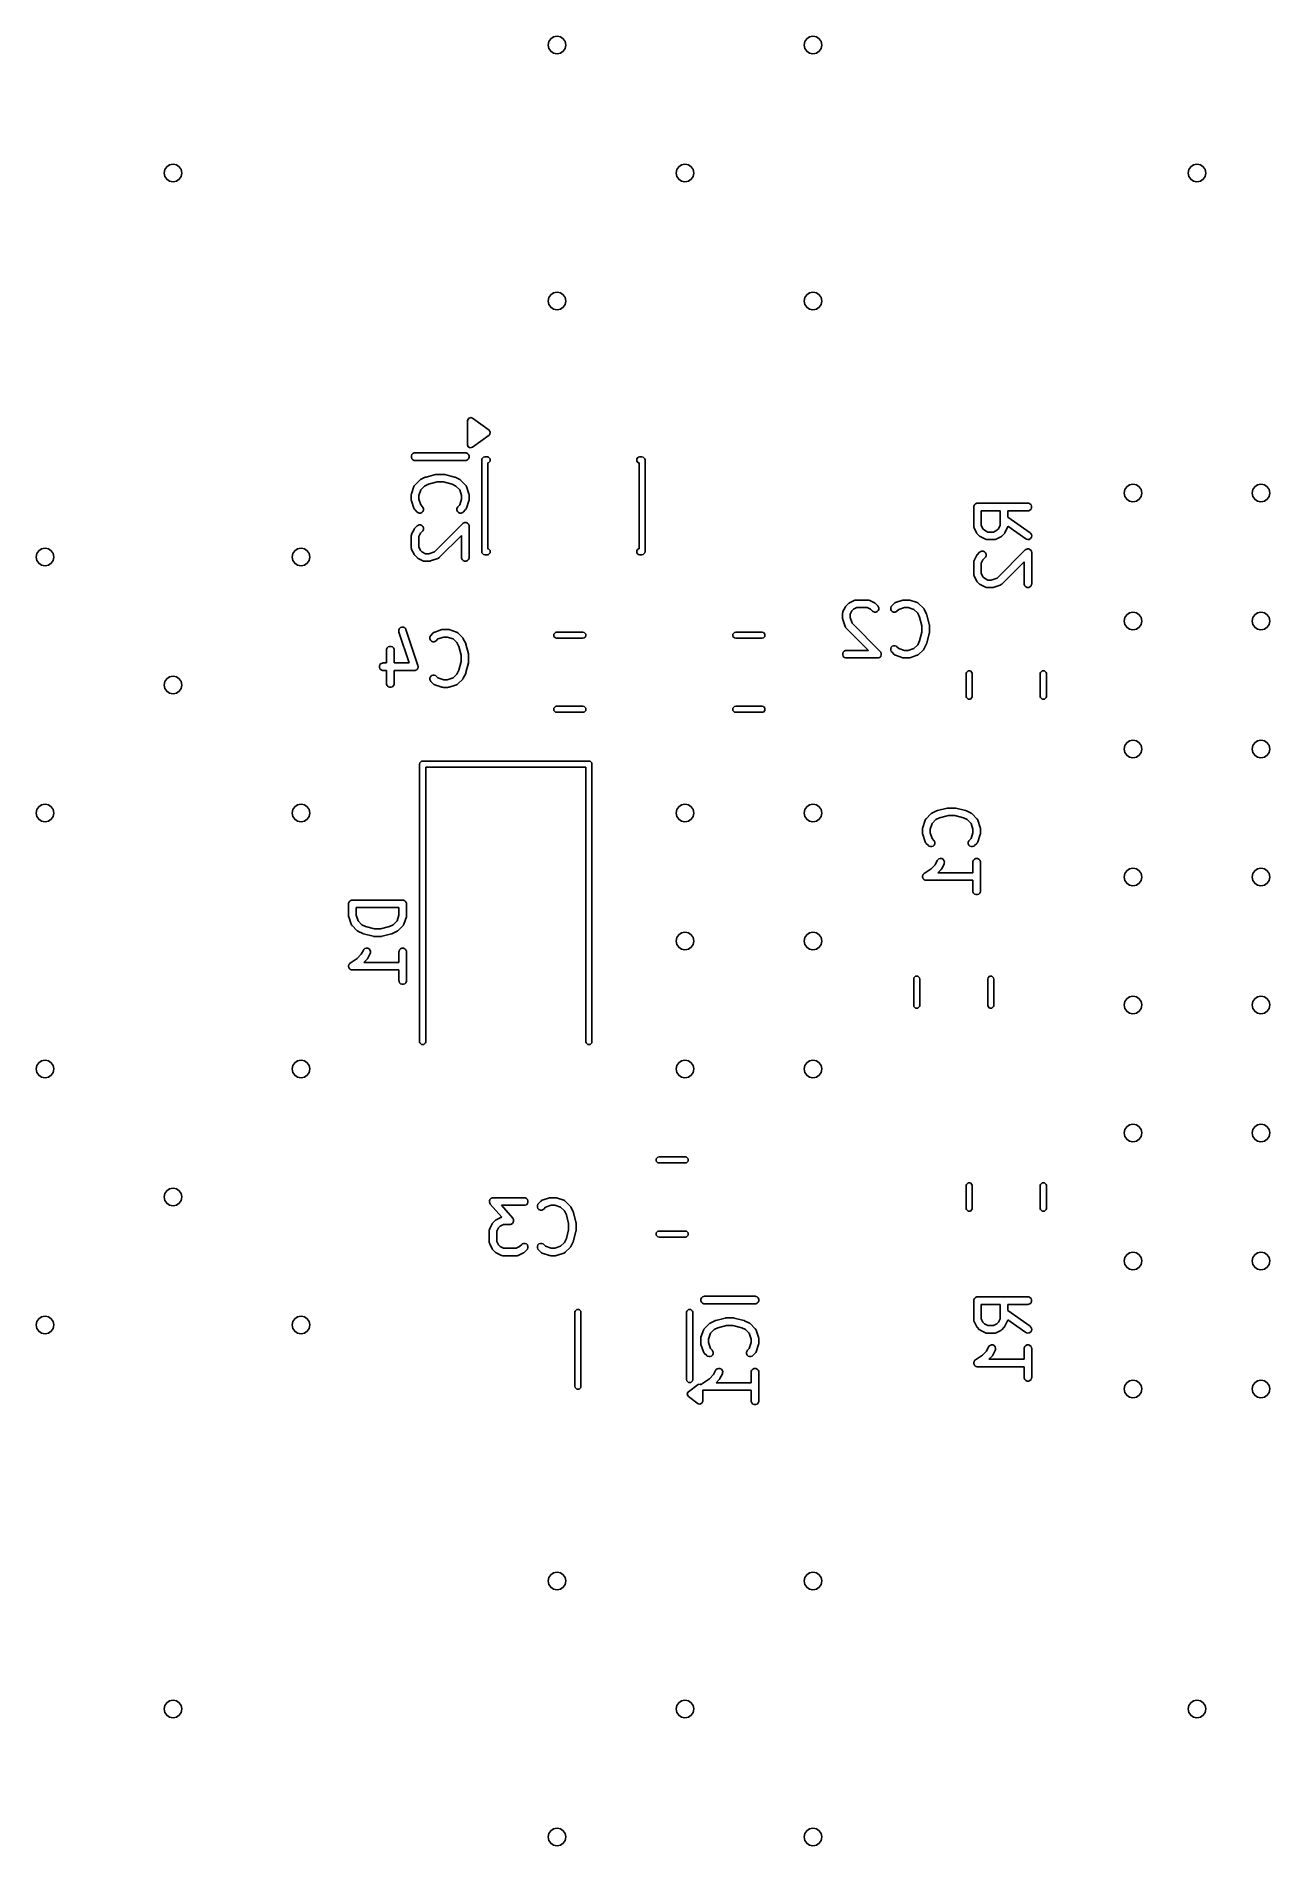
# Model space of a CAD drawing. Extents: x -0.11 to 0.86, y -0.11 to 1.31.
import ezdxf

# ---------------------------------------------------------------- set-up
doc = ezdxf.new("R2010")
doc.units = 0
doc.header["$MEASUREMENT"] = 0
doc.layers.add('BLACK', color=7, linetype='CONTINUOUS')

msp = doc.modelspace()

# ---------------------------------------------------------------- linework, layer by layer
at = {"layer": 'BLACK', "linetype": 'CONTINUOUS'}
for p, q in [((0.2302, 1.0065), (0.2309, 1.0082)), ((0.2302, 0.9876), (0.2302, 1.0065)), ((0.2309, 1.0082), (0.2326, 1.0089)), ((0.2326, 1.0089), (0.2339, 1.0084)), ((0.2339, 1.0084), (0.2469, 0.999)), ((0.2469, 0.9952), (0.2339, 0.9857)), ((0.2469, 0.999), (0.2479, 0.9975)), ((0.2475, 0.9957), (0.2469, 0.9952)), ((0.2479, 0.9975), (0.2475, 0.9957)), ((0.1862, 0.979), (0.1866, 0.9801)), ((0.1862, 0.9779), (0.1862, 0.979)), ((0.1866, 0.9768), (0.1862, 0.9779)), ((0.1866, 0.9801), (0.1874, 0.9809)), ((0.1874, 0.976), (0.1866, 0.9768)), ((0.1874, 0.9809), (0.1885, 0.9813)), ((0.1885, 0.9755), (0.1874, 0.976)), ((0.1885, 0.9813), (0.189, 0.9814)), ((0.189, 0.9755), (0.1885, 0.9755)), ((0.189, 0.9814), (0.2284, 0.9814)), ((0.2284, 0.9814), (0.229, 0.9813)), ((0.229, 0.9755), (0.2284, 0.9755)), ((0.229, 0.9813), (0.2301, 0.9809)), ((0.2301, 0.976), (0.229, 0.9755)), ((0.2301, 0.9809), (0.2309, 0.9801)), ((0.2309, 0.9768), (0.2301, 0.976)), ((0.2306, 0.9862), (0.2302, 0.9876)), ((0.2322, 0.9853), (0.2306, 0.9862)), ((0.2309, 0.9801), (0.2313, 0.979)), ((0.2313, 0.9779), (0.2309, 0.9768)), ((0.2313, 0.979), (0.2313, 0.9779)), ((0.2339, 0.9857), (0.2322, 0.9853)), ((0.2412, 0.9758), (0.2414, 0.9767)), ((0.2412, 0.9042), (0.2412, 0.9758)), ((0.2414, 0.9767), (0.2427, 0.978)), ((0.2427, 0.978), (0.2436, 0.9782)), ((0.2436, 0.9782), (0.2456, 0.9782)), ((0.2456, 0.9782), (0.2465, 0.978)), ((0.2465, 0.978), (0.2477, 0.9767)), ((0.2477, 0.9767), (0.2477, 0.9749)), ((0.3623, 0.9767), (0.3635, 0.978)), ((0.3623, 0.9749), (0.3623, 0.9767)), ((0.3635, 0.978), (0.3644, 0.9782)), ((0.3644, 0.9782), (0.3664, 0.9782)), ((0.3664, 0.9782), (0.3673, 0.978)), ((0.3673, 0.978), (0.3686, 0.9767)), ((0.3686, 0.9767), (0.3688, 0.9758)), ((0.3688, 0.9758), (0.3688, 0.9042)), ((0.2284, 0.9755), (0.189, 0.9755)), ((0.1934, 0.9605), (0.1971, 0.9623)), ((0.1971, 0.9623), (0.1972, 0.9624)), ((0.1971, 0.9623), (0.1971, 0.9623)), ((0.1972, 0.9624), (0.1974, 0.9624)), ((0.1974, 0.9624), (0.1976, 0.9625)), ((0.1976, 0.9625), (0.1977, 0.9625)), ((0.1977, 0.9625), (0.2052, 0.9644)), ((0.1977, 0.9625), (0.1977, 0.9625)), ((0.2052, 0.9644), (0.2053, 0.9644)), ((0.2053, 0.9644), (0.2053, 0.9645)), ((0.2053, 0.9645), (0.2056, 0.9645)), ((0.2056, 0.9645), (0.2058, 0.9645)), ((0.2058, 0.9645), (0.2058, 0.9645)), ((0.2058, 0.9645), (0.2059, 0.9645)), ((0.2059, 0.9645), (0.2115, 0.9645)), ((0.2115, 0.9645), (0.2116, 0.9645)), ((0.2116, 0.9645), (0.2117, 0.9645)), ((0.2117, 0.9645), (0.2119, 0.9645)), ((0.2119, 0.9645), (0.2121, 0.9645)), ((0.2121, 0.9645), (0.2122, 0.9644)), ((0.2122, 0.9644), (0.2123, 0.9644)), ((0.2123, 0.9644), (0.2198, 0.9625)), ((0.2198, 0.9625), (0.2198, 0.9625)), ((0.2198, 0.9625), (0.2198, 0.9625)), ((0.2198, 0.9625), (0.2201, 0.9624)), ((0.2201, 0.9624), (0.2203, 0.9624)), ((0.2203, 0.9624), (0.2203, 0.9623)), ((0.2203, 0.9623), (0.2204, 0.9623)), ((0.2204, 0.9623), (0.2241, 0.9605)), ((0.2465, 0.9736), (0.2459, 0.9735)), ((0.2459, 0.9735), (0.2459, 0.9065)), ((0.2477, 0.9749), (0.2465, 0.9736)), ((0.3635, 0.9736), (0.3623, 0.9749)), ((0.3641, 0.9735), (0.3635, 0.9736)), ((0.3641, 0.9065), (0.3641, 0.9735)), ((0.1861, 0.9489), (0.1862, 0.949)), ((0.1861, 0.9488), (0.1861, 0.9489)), ((0.1861, 0.9487), (0.1861, 0.9488)), ((0.1861, 0.9484), (0.1861, 0.9487)), ((0.1861, 0.9447), (0.1861, 0.9484)), ((0.1862, 0.9494), (0.1881, 0.955)), ((0.1862, 0.9491), (0.1862, 0.9494)), ((0.1862, 0.949), (0.1862, 0.9491)), ((0.1881, 0.955), (0.1884, 0.9555)), ((0.1884, 0.9556), (0.1885, 0.9557)), ((0.1884, 0.9555), (0.1884, 0.9556)), ((0.1885, 0.9557), (0.1888, 0.9561)), ((0.1888, 0.9561), (0.1926, 0.9599)), ((0.1935, 0.9525), (0.192, 0.948)), ((0.192, 0.948), (0.192, 0.9452)), ((0.1926, 0.9599), (0.1928, 0.9601)), ((0.1928, 0.9601), (0.1929, 0.9601)), ((0.1929, 0.9601), (0.193, 0.9602)), ((0.193, 0.9602), (0.193, 0.9603)), ((0.193, 0.9603), (0.1931, 0.9603)), ((0.1931, 0.9603), (0.1934, 0.9605)), ((0.1964, 0.9554), (0.1935, 0.9525)), ((0.1995, 0.9569), (0.1964, 0.9554)), ((0.2063, 0.9586), (0.1995, 0.9569)), ((0.2112, 0.9586), (0.2063, 0.9586)), ((0.218, 0.9569), (0.2112, 0.9586)), ((0.221, 0.9554), (0.218, 0.9569)), ((0.224, 0.9525), (0.221, 0.9554)), ((0.2255, 0.948), (0.224, 0.9525)), ((0.2241, 0.9605), (0.2244, 0.9603)), ((0.2244, 0.9603), (0.2244, 0.9603)), ((0.2244, 0.9603), (0.2245, 0.9602)), ((0.2245, 0.9602), (0.2246, 0.9601)), ((0.2246, 0.9601), (0.2247, 0.9601)), ((0.2247, 0.9601), (0.2249, 0.9599)), ((0.2249, 0.9599), (0.2286, 0.9561)), ((0.2255, 0.9452), (0.2255, 0.948)), ((0.2286, 0.9561), (0.229, 0.9557)), ((0.229, 0.9557), (0.229, 0.9556)), ((0.229, 0.9556), (0.2291, 0.9555)), ((0.2291, 0.9555), (0.2293, 0.955)), ((0.2293, 0.955), (0.2312, 0.9494)), ((0.2312, 0.9494), (0.2313, 0.9491)), ((0.2313, 0.9491), (0.2313, 0.949)), ((0.2313, 0.949), (0.2313, 0.9489)), ((0.2313, 0.9489), (0.2313, 0.9488)), ((0.2313, 0.9488), (0.2313, 0.9487)), ((0.2313, 0.9487), (0.2314, 0.9484)), ((0.2314, 0.9484), (0.2314, 0.9447)), ((0.1861, 0.9444), (0.1861, 0.9447)), ((0.1861, 0.9443), (0.1861, 0.9444)), ((0.1861, 0.9442), (0.1861, 0.9443)), ((0.1862, 0.9441), (0.1861, 0.9442)), ((0.1862, 0.944), (0.1862, 0.9441)), ((0.1862, 0.9438), (0.1862, 0.944)), ((0.1881, 0.9381), (0.1862, 0.9438)), ((0.1884, 0.9376), (0.1881, 0.9381)), ((0.1884, 0.9375), (0.1884, 0.9376)), ((0.1885, 0.9374), (0.1884, 0.9375)), ((0.1888, 0.937), (0.1885, 0.9374)), ((0.1907, 0.9351), (0.1888, 0.937)), ((0.1912, 0.9347), (0.1907, 0.9351)), ((0.1922, 0.9343), (0.1912, 0.9347)), ((0.192, 0.9452), (0.1935, 0.9407)), ((0.1934, 0.9343), (0.1922, 0.9343)), ((0.1944, 0.9347), (0.1934, 0.9343)), ((0.1935, 0.9407), (0.1949, 0.9393)), ((0.1953, 0.9355), (0.1944, 0.9347)), ((0.1949, 0.9393), (0.1953, 0.9388)), ((0.1953, 0.9388), (0.1957, 0.9378)), ((0.1957, 0.9366), (0.1953, 0.9355)), ((0.1957, 0.9378), (0.1957, 0.9366)), ((0.2218, 0.9378), (0.2222, 0.9388)), ((0.2218, 0.9366), (0.2218, 0.9378)), ((0.2222, 0.9355), (0.2218, 0.9366)), ((0.2222, 0.9388), (0.2226, 0.9393)), ((0.223, 0.9347), (0.2222, 0.9355)), ((0.2226, 0.9393), (0.224, 0.9407)), ((0.2241, 0.9343), (0.223, 0.9347)), ((0.224, 0.9407), (0.2255, 0.9452)), ((0.2252, 0.9343), (0.2241, 0.9343)), ((0.2263, 0.9347), (0.2252, 0.9343)), ((0.2268, 0.9351), (0.2263, 0.9347)), ((0.2286, 0.937), (0.2268, 0.9351)), ((0.229, 0.9374), (0.2286, 0.937)), ((0.2291, 0.9376), (0.229, 0.9375)), ((0.229, 0.9375), (0.229, 0.9374)), ((0.2293, 0.9381), (0.2291, 0.9376)), ((0.2312, 0.9438), (0.2293, 0.9381)), ((0.2313, 0.944), (0.2312, 0.9438)), ((0.2314, 0.9447), (0.2313, 0.9444)), ((0.2313, 0.9444), (0.2313, 0.9443)), ((0.2313, 0.9443), (0.2313, 0.9442)), ((0.2313, 0.9442), (0.2313, 0.9441)), ((0.2313, 0.9441), (0.2313, 0.944)), ((0.6256, 0.9396), (0.6261, 0.9407)), ((0.6256, 0.9391), (0.6256, 0.9396)), ((0.6256, 0.9241), (0.6256, 0.9391)), ((0.6261, 0.9407), (0.6269, 0.9415)), ((0.6269, 0.9415), (0.628, 0.942)), ((0.628, 0.942), (0.6285, 0.942)), ((0.6285, 0.942), (0.6679, 0.942)), ((0.6462, 0.9361), (0.6315, 0.9361)), ((0.6315, 0.9361), (0.6315, 0.9248)), ((0.6462, 0.9248), (0.6462, 0.9361)), ((0.6679, 0.9361), (0.6521, 0.9361)), ((0.6521, 0.9361), (0.6521, 0.9312)), ((0.6679, 0.942), (0.6685, 0.942)), ((0.6685, 0.9362), (0.6679, 0.9361)), ((0.6685, 0.942), (0.6695, 0.9415)), ((0.6695, 0.9366), (0.6685, 0.9362)), ((0.6695, 0.9415), (0.6704, 0.9407)), ((0.6704, 0.9374), (0.6695, 0.9366)), ((0.6704, 0.9407), (0.6708, 0.9396)), ((0.6708, 0.9385), (0.6704, 0.9374)), ((0.6708, 0.9396), (0.6708, 0.9385)), ((0.1864, 0.9179), (0.1883, 0.9216)), ((0.1883, 0.9216), (0.1884, 0.9219)), ((0.1884, 0.9219), (0.1885, 0.922)), ((0.1885, 0.922), (0.1886, 0.9221)), ((0.1885, 0.922), (0.1885, 0.922)), ((0.1886, 0.9222), (0.1888, 0.9224)), ((0.1886, 0.9221), (0.1886, 0.9222)), ((0.1888, 0.9224), (0.1907, 0.9243)), ((0.1907, 0.9243), (0.1912, 0.9246)), ((0.1912, 0.9246), (0.1922, 0.9251)), ((0.1922, 0.9251), (0.1934, 0.9251)), ((0.1949, 0.9201), (0.1933, 0.9186)), ((0.1934, 0.9251), (0.1944, 0.9246)), ((0.1944, 0.9246), (0.1953, 0.9238)), ((0.1953, 0.9205), (0.1949, 0.9201)), ((0.1953, 0.9238), (0.1957, 0.9228)), ((0.1957, 0.9216), (0.1953, 0.9205)), ((0.1957, 0.9228), (0.1957, 0.9216)), ((0.2043, 0.9041), (0.2263, 0.9262)), ((0.2263, 0.9262), (0.2268, 0.9265)), ((0.2268, 0.9265), (0.2275, 0.9268)), ((0.2275, 0.9268), (0.2278, 0.927)), ((0.2278, 0.927), (0.229, 0.927)), ((0.229, 0.927), (0.2301, 0.9265)), ((0.2301, 0.9265), (0.2309, 0.9257)), ((0.2309, 0.9257), (0.2311, 0.9251)), ((0.2311, 0.9251), (0.2313, 0.9246)), ((0.2313, 0.9246), (0.2314, 0.9241)), ((0.2314, 0.9241), (0.2314, 0.8997)), ((0.6256, 0.9235), (0.6256, 0.9241)), ((0.6257, 0.9234), (0.6256, 0.9235)), ((0.6257, 0.9233), (0.6257, 0.9234)), ((0.6259, 0.9227), (0.6257, 0.9233)), ((0.6278, 0.919), (0.6259, 0.9227)), ((0.6279, 0.9187), (0.6278, 0.919)), ((0.6315, 0.9248), (0.6328, 0.9221)), ((0.6328, 0.9221), (0.634, 0.9209)), ((0.634, 0.9209), (0.6367, 0.9195)), ((0.6367, 0.9195), (0.641, 0.9195)), ((0.641, 0.9195), (0.6437, 0.9209)), ((0.6437, 0.9209), (0.6449, 0.9221)), ((0.6449, 0.9221), (0.6462, 0.9248)), ((0.6499, 0.919), (0.6498, 0.9187)), ((0.6518, 0.9227), (0.6499, 0.919)), ((0.652, 0.9233), (0.6518, 0.9227)), ((0.6521, 0.9235), (0.652, 0.9234)), ((0.652, 0.9234), (0.652, 0.9233)), ((0.6521, 0.9312), (0.6696, 0.919)), ((0.6662, 0.9141), (0.6521, 0.924)), ((0.6521, 0.924), (0.6521, 0.9235)), ((0.6696, 0.919), (0.67, 0.9186)), ((0.1861, 0.9166), (0.1862, 0.9171)), ((0.1861, 0.9072), (0.1861, 0.9166)), ((0.1862, 0.9066), (0.1861, 0.9072)), ((0.1862, 0.9173), (0.1864, 0.9179)), ((0.1862, 0.9172), (0.1862, 0.9173)), ((0.1862, 0.9171), (0.1862, 0.9172)), ((0.1862, 0.9065), (0.1862, 0.9066)), ((0.1862, 0.9064), (0.1862, 0.9065)), ((0.1864, 0.9059), (0.1862, 0.9064)), ((0.1883, 0.9021), (0.1864, 0.9059)), ((0.1933, 0.9186), (0.192, 0.9159)), ((0.192, 0.9159), (0.192, 0.9079)), ((0.192, 0.9079), (0.1933, 0.9052)), ((0.1933, 0.9052), (0.1945, 0.904)), ((0.2255, 0.9169), (0.208, 0.8995)), ((0.2255, 0.8997), (0.2255, 0.9169)), ((0.2459, 0.9065), (0.2465, 0.9064)), ((0.2465, 0.9064), (0.2477, 0.9051)), ((0.2477, 0.9051), (0.2477, 0.9033)), ((0.3623, 0.9051), (0.3635, 0.9064)), ((0.3623, 0.9033), (0.3623, 0.9051)), ((0.3635, 0.9064), (0.3641, 0.9065)), ((0.628, 0.9187), (0.6279, 0.9187)), ((0.628, 0.9186), (0.628, 0.9187)), ((0.6281, 0.9185), (0.628, 0.9186)), ((0.6281, 0.9184), (0.6281, 0.9185)), ((0.6283, 0.9182), (0.6281, 0.9184)), ((0.6302, 0.9163), (0.6283, 0.9182)), ((0.6304, 0.9162), (0.6302, 0.9163)), ((0.6305, 0.9161), (0.6304, 0.9162)), ((0.6306, 0.916), (0.6305, 0.9161)), ((0.6307, 0.916), (0.6306, 0.916)), ((0.6306, 0.916), (0.6306, 0.916)), ((0.631, 0.9158), (0.6307, 0.916)), ((0.6347, 0.9139), (0.631, 0.9158)), ((0.6353, 0.9137), (0.6347, 0.9139)), ((0.6354, 0.9137), (0.6353, 0.9137)), ((0.6355, 0.9137), (0.6354, 0.9137)), ((0.636, 0.9136), (0.6355, 0.9137)), ((0.6417, 0.9136), (0.636, 0.9136)), ((0.6422, 0.9137), (0.6417, 0.9136)), ((0.6423, 0.9137), (0.6422, 0.9137)), ((0.6424, 0.9137), (0.6423, 0.9137)), ((0.643, 0.9139), (0.6424, 0.9137)), ((0.6467, 0.9158), (0.643, 0.9139)), ((0.6438, 0.8835), (0.6658, 0.9055)), ((0.647, 0.916), (0.6467, 0.9158)), ((0.6471, 0.916), (0.647, 0.916)), ((0.647, 0.916), (0.647, 0.916)), ((0.6472, 0.9161), (0.6471, 0.916)), ((0.6473, 0.9162), (0.6472, 0.9161)), ((0.6475, 0.9163), (0.6473, 0.9162)), ((0.6494, 0.9182), (0.6475, 0.9163)), ((0.6496, 0.9184), (0.6494, 0.9182)), ((0.6497, 0.9186), (0.6496, 0.9185)), ((0.6496, 0.9185), (0.6496, 0.9184)), ((0.6498, 0.9187), (0.6497, 0.9187)), ((0.6497, 0.9187), (0.6497, 0.9186)), ((0.6658, 0.9055), (0.6663, 0.9059)), ((0.6667, 0.9139), (0.6662, 0.9141)), ((0.6663, 0.9059), (0.667, 0.9062)), ((0.6678, 0.9136), (0.6667, 0.9139)), ((0.667, 0.9062), (0.6673, 0.9063)), ((0.6673, 0.9063), (0.6685, 0.9063)), ((0.669, 0.9138), (0.6678, 0.9136)), ((0.6685, 0.9063), (0.6695, 0.9059)), ((0.6699, 0.9144), (0.669, 0.9138)), ((0.6695, 0.9059), (0.6704, 0.9051)), ((0.6706, 0.9154), (0.6699, 0.9144)), ((0.67, 0.9186), (0.6707, 0.9176)), ((0.6704, 0.9051), (0.6706, 0.9045)), ((0.6709, 0.9165), (0.6706, 0.9154)), ((0.6707, 0.9176), (0.6709, 0.9165)), ((0.1884, 0.9019), (0.1883, 0.9021)), ((0.1885, 0.9018), (0.1884, 0.9019)), ((0.1885, 0.9017), (0.1885, 0.9018)), ((0.1886, 0.9016), (0.1885, 0.9017)), ((0.1888, 0.9014), (0.1886, 0.9016)), ((0.1886, 0.9016), (0.1886, 0.9016)), ((0.1907, 0.8995), (0.1888, 0.9014)), ((0.1909, 0.8993), (0.1907, 0.8995)), ((0.191, 0.8992), (0.1909, 0.8993)), ((0.1911, 0.8992), (0.191, 0.8992)), ((0.1912, 0.8991), (0.1911, 0.8992)), ((0.1915, 0.8989), (0.1912, 0.8991)), ((0.1912, 0.8991), (0.1912, 0.8991)), ((0.1952, 0.8971), (0.1915, 0.8989)), ((0.1945, 0.904), (0.1972, 0.9026)), ((0.1958, 0.8968), (0.1952, 0.8971)), ((0.1959, 0.8968), (0.1958, 0.8968)), ((0.196, 0.8968), (0.1959, 0.8968)), ((0.1965, 0.8967), (0.196, 0.8968)), ((0.2003, 0.8967), (0.1965, 0.8967)), ((0.1972, 0.9026), (0.1998, 0.9026)), ((0.1998, 0.9026), (0.2043, 0.9041)), ((0.2006, 0.8968), (0.2003, 0.8967)), ((0.2007, 0.8968), (0.2006, 0.8968)), ((0.2008, 0.8968), (0.2007, 0.8968)), ((0.2009, 0.8968), (0.2008, 0.8968)), ((0.2012, 0.8969), (0.2009, 0.8968)), ((0.2009, 0.8968), (0.2009, 0.8968)), ((0.2069, 0.8988), (0.2012, 0.8969)), ((0.2074, 0.899), (0.2069, 0.8988)), ((0.2075, 0.8991), (0.2074, 0.899)), ((0.2076, 0.8991), (0.2075, 0.8991)), ((0.208, 0.8995), (0.2076, 0.8991)), ((0.2255, 0.8991), (0.2255, 0.8997)), ((0.226, 0.8981), (0.2255, 0.8991)), ((0.2268, 0.8972), (0.226, 0.8981)), ((0.2278, 0.8968), (0.2268, 0.8972)), ((0.229, 0.8968), (0.2278, 0.8968)), ((0.2301, 0.8972), (0.229, 0.8968)), ((0.2309, 0.8981), (0.2301, 0.8972)), ((0.2313, 0.8991), (0.2309, 0.8981)), ((0.2314, 0.8997), (0.2313, 0.8991)), ((0.2414, 0.9033), (0.2412, 0.9042)), ((0.2427, 0.902), (0.2414, 0.9033)), ((0.2436, 0.9018), (0.2427, 0.902)), ((0.2456, 0.9018), (0.2436, 0.9018)), ((0.2465, 0.902), (0.2456, 0.9018)), ((0.2477, 0.9033), (0.2465, 0.902)), ((0.3635, 0.902), (0.3623, 0.9033)), ((0.3644, 0.9018), (0.3635, 0.902)), ((0.3664, 0.9018), (0.3644, 0.9018)), ((0.3673, 0.902), (0.3664, 0.9018)), ((0.3686, 0.9033), (0.3673, 0.902)), ((0.3688, 0.9042), (0.3686, 0.9033)), ((0.6256, 0.8965), (0.6257, 0.8966)), ((0.6256, 0.8959), (0.6256, 0.8965)), ((0.6256, 0.8866), (0.6256, 0.8959)), ((0.6257, 0.8967), (0.6259, 0.8973)), ((0.6257, 0.8966), (0.6257, 0.8967)), ((0.6259, 0.8973), (0.6278, 0.901)), ((0.6278, 0.901), (0.6279, 0.9013)), ((0.6279, 0.9013), (0.628, 0.9013)), ((0.628, 0.9014), (0.6281, 0.9015)), ((0.628, 0.9013), (0.628, 0.9014)), ((0.6281, 0.9016), (0.6283, 0.9018)), ((0.6281, 0.9015), (0.6281, 0.9016)), ((0.6283, 0.9018), (0.6302, 0.9037)), ((0.6302, 0.9037), (0.6306, 0.904)), ((0.6306, 0.904), (0.6317, 0.9045)), ((0.6328, 0.8979), (0.6315, 0.8952)), ((0.6315, 0.8952), (0.6315, 0.8873)), ((0.6317, 0.9045), (0.6329, 0.9045)), ((0.6344, 0.8995), (0.6328, 0.8979)), ((0.6329, 0.9045), (0.6339, 0.904)), ((0.6339, 0.904), (0.6347, 0.9032)), ((0.6347, 0.8999), (0.6344, 0.8995)), ((0.6347, 0.9032), (0.6352, 0.9021)), ((0.6352, 0.901), (0.6347, 0.8999)), ((0.6352, 0.9021), (0.6352, 0.901)), ((0.665, 0.8963), (0.6475, 0.8789)), ((0.665, 0.8791), (0.665, 0.8963)), ((0.6706, 0.9045), (0.6708, 0.904)), ((0.6708, 0.904), (0.6709, 0.9034)), ((0.6709, 0.9034), (0.6709, 0.8791)), ((0.6256, 0.886), (0.6256, 0.8866)), ((0.6257, 0.8859), (0.6256, 0.886)), ((0.6257, 0.8858), (0.6257, 0.8859)), ((0.6259, 0.8852), (0.6257, 0.8858)), ((0.6278, 0.8815), (0.6259, 0.8852)), ((0.6279, 0.8812), (0.6278, 0.8815)), ((0.628, 0.8812), (0.6279, 0.8812)), ((0.628, 0.8811), (0.628, 0.8812)), ((0.6281, 0.881), (0.628, 0.8811)), ((0.6283, 0.8807), (0.6281, 0.881)), ((0.6281, 0.881), (0.6281, 0.881)), ((0.6302, 0.8789), (0.6283, 0.8807)), ((0.6304, 0.8787), (0.6302, 0.8789)), ((0.6305, 0.8786), (0.6304, 0.8787)), ((0.6306, 0.8786), (0.6305, 0.8786)), ((0.6306, 0.8785), (0.6306, 0.8786)), ((0.6307, 0.8785), (0.6306, 0.8785)), ((0.631, 0.8783), (0.6307, 0.8785)), ((0.6347, 0.8764), (0.631, 0.8783)), ((0.6315, 0.8873), (0.6328, 0.8846)), ((0.6328, 0.8846), (0.634, 0.8834)), ((0.634, 0.8834), (0.6367, 0.882)), ((0.6367, 0.882), (0.6393, 0.882)), ((0.6393, 0.882), (0.6438, 0.8835)), ((0.6463, 0.8781), (0.6407, 0.8763)), ((0.6469, 0.8784), (0.6463, 0.8781)), ((0.647, 0.8784), (0.6469, 0.8784)), ((0.6475, 0.8789), (0.647, 0.8785)), ((0.647, 0.8785), (0.647, 0.8784)), ((0.665, 0.8785), (0.665, 0.8791)), ((0.6655, 0.8774), (0.665, 0.8785)), ((0.6663, 0.8766), (0.6655, 0.8774)), ((0.6673, 0.8762), (0.6663, 0.8766)), ((0.6695, 0.8766), (0.6685, 0.8762)), ((0.6704, 0.8774), (0.6695, 0.8766)), ((0.6708, 0.8785), (0.6704, 0.8774)), ((0.6709, 0.8791), (0.6708, 0.8785)), ((0.5259, 0.8618), (0.5277, 0.8637)), ((0.5277, 0.8637), (0.528, 0.8639)), ((0.528, 0.8639), (0.5281, 0.864)), ((0.528, 0.8639), (0.528, 0.8639)), ((0.5281, 0.864), (0.5282, 0.864)), ((0.5282, 0.8641), (0.5285, 0.8642)), ((0.5282, 0.864), (0.5282, 0.8641)), ((0.5285, 0.8642), (0.5322, 0.8661)), ((0.5322, 0.8661), (0.5328, 0.8663)), ((0.5328, 0.8663), (0.5329, 0.8663)), ((0.5329, 0.8663), (0.533, 0.8664)), ((0.533, 0.8664), (0.5336, 0.8664)), ((0.5336, 0.8664), (0.5429, 0.8664)), ((0.5429, 0.8664), (0.5435, 0.8664)), ((0.5435, 0.8664), (0.5436, 0.8663)), ((0.5436, 0.8663), (0.5437, 0.8663)), ((0.5437, 0.8663), (0.5443, 0.8661)), ((0.5443, 0.8661), (0.548, 0.8642)), ((0.548, 0.8642), (0.5483, 0.8641)), ((0.5483, 0.8641), (0.5483, 0.864)), ((0.5483, 0.864), (0.5484, 0.864)), ((0.5484, 0.864), (0.5485, 0.8639)), ((0.5485, 0.8639), (0.5486, 0.8639)), ((0.5486, 0.8639), (0.5488, 0.8637)), ((0.5488, 0.8637), (0.5507, 0.8618)), ((0.5615, 0.8618), (0.5633, 0.8637)), ((0.5633, 0.8637), (0.5638, 0.864)), ((0.5638, 0.864), (0.5639, 0.8641)), ((0.5639, 0.8641), (0.564, 0.8642)), ((0.564, 0.8642), (0.5645, 0.8644)), ((0.5645, 0.8644), (0.5701, 0.8663)), ((0.5701, 0.8663), (0.5704, 0.8663)), ((0.5704, 0.8663), (0.5705, 0.8664)), ((0.5705, 0.8664), (0.5706, 0.8664)), ((0.5706, 0.8664), (0.5707, 0.8664)), ((0.5707, 0.8664), (0.5708, 0.8664)), ((0.5708, 0.8664), (0.5711, 0.8664)), ((0.5711, 0.8664), (0.5748, 0.8664)), ((0.5748, 0.8664), (0.5751, 0.8664)), ((0.5751, 0.8664), (0.5752, 0.8664)), ((0.5752, 0.8664), (0.5753, 0.8664)), ((0.5753, 0.8664), (0.5754, 0.8664)), ((0.5754, 0.8664), (0.5755, 0.8663)), ((0.5755, 0.8663), (0.5757, 0.8663)), ((0.5757, 0.8663), (0.5814, 0.8644)), ((0.5814, 0.8644), (0.5819, 0.8642)), ((0.5819, 0.8642), (0.582, 0.8641)), ((0.582, 0.8641), (0.5821, 0.864)), ((0.5821, 0.864), (0.5825, 0.8637)), ((0.5825, 0.8637), (0.5863, 0.8599)), ((0.6353, 0.8762), (0.6347, 0.8764)), ((0.6354, 0.8762), (0.6353, 0.8762)), ((0.6355, 0.8762), (0.6354, 0.8762)), ((0.636, 0.8761), (0.6355, 0.8762)), ((0.6398, 0.8761), (0.636, 0.8761)), ((0.6401, 0.8761), (0.6398, 0.8761)), ((0.6402, 0.8761), (0.6401, 0.8761)), ((0.6403, 0.8762), (0.6402, 0.8761)), ((0.6404, 0.8762), (0.6403, 0.8762)), ((0.6407, 0.8763), (0.6404, 0.8762)), ((0.6404, 0.8762), (0.6404, 0.8762)), ((0.6685, 0.8762), (0.6673, 0.8762)), ((0.5231, 0.856), (0.5232, 0.8565)), ((0.5231, 0.8522), (0.5231, 0.856)), ((0.5231, 0.8519), (0.5231, 0.8522)), ((0.5231, 0.8518), (0.5231, 0.8519)), ((0.5232, 0.8517), (0.5231, 0.8518)), ((0.5232, 0.8567), (0.5234, 0.8573)), ((0.5232, 0.8566), (0.5232, 0.8567)), ((0.5232, 0.8565), (0.5232, 0.8566)), ((0.5232, 0.8516), (0.5232, 0.8517)), ((0.5233, 0.8513), (0.5232, 0.8516)), ((0.5232, 0.8516), (0.5232, 0.8516)), ((0.5251, 0.8457), (0.5233, 0.8513)), ((0.5234, 0.8573), (0.5253, 0.861)), ((0.5253, 0.861), (0.5255, 0.8613)), ((0.5255, 0.8613), (0.5255, 0.8614)), ((0.5255, 0.8614), (0.5256, 0.8614)), ((0.5256, 0.8615), (0.5257, 0.8616)), ((0.5256, 0.8614), (0.5256, 0.8615)), ((0.5257, 0.8616), (0.5259, 0.8618)), ((0.5304, 0.858), (0.529, 0.8553)), ((0.529, 0.8553), (0.529, 0.8527)), ((0.529, 0.8527), (0.5305, 0.8482)), ((0.5316, 0.8592), (0.5304, 0.858)), ((0.5343, 0.8605), (0.5316, 0.8592)), ((0.5422, 0.8605), (0.5343, 0.8605)), ((0.5449, 0.8592), (0.5422, 0.8605)), ((0.5465, 0.8576), (0.5449, 0.8592)), ((0.5469, 0.8573), (0.5465, 0.8576)), ((0.548, 0.8568), (0.5469, 0.8573)), ((0.5491, 0.8568), (0.548, 0.8568)), ((0.5502, 0.8573), (0.5491, 0.8568)), ((0.551, 0.8581), (0.5502, 0.8573)), ((0.5507, 0.8618), (0.551, 0.8614)), ((0.551, 0.8614), (0.5515, 0.8603)), ((0.5515, 0.8591), (0.551, 0.8581)), ((0.5515, 0.8603), (0.5515, 0.8591)), ((0.5607, 0.8603), (0.5611, 0.8614)), ((0.5607, 0.8591), (0.5607, 0.8603)), ((0.5611, 0.8581), (0.5607, 0.8591)), ((0.5611, 0.8614), (0.5615, 0.8618)), ((0.5619, 0.8573), (0.5611, 0.8581)), ((0.563, 0.8568), (0.5619, 0.8573)), ((0.5641, 0.8568), (0.563, 0.8568)), ((0.5652, 0.8573), (0.5641, 0.8568)), ((0.5656, 0.8576), (0.5652, 0.8573)), ((0.567, 0.859), (0.5656, 0.8576)), ((0.5715, 0.8605), (0.567, 0.859)), ((0.5743, 0.8605), (0.5715, 0.8605)), ((0.5788, 0.859), (0.5743, 0.8605)), ((0.5818, 0.8561), (0.5788, 0.859)), ((0.5833, 0.8531), (0.5818, 0.8561)), ((0.585, 0.8462), (0.5833, 0.8531)), ((0.5863, 0.8599), (0.5865, 0.8597)), ((0.5865, 0.8597), (0.5865, 0.8596)), ((0.5865, 0.8596), (0.5866, 0.8596)), ((0.5866, 0.8596), (0.5866, 0.8595)), ((0.5866, 0.8595), (0.5867, 0.8594)), ((0.5867, 0.8594), (0.5868, 0.8592)), ((0.5868, 0.8592), (0.5887, 0.8554)), ((0.5887, 0.8554), (0.5887, 0.8554)), ((0.5887, 0.8554), (0.5887, 0.8554)), ((0.5887, 0.8554), (0.5888, 0.8551)), ((0.5888, 0.8551), (0.5889, 0.8549)), ((0.5889, 0.8549), (0.5889, 0.8548)), ((0.5889, 0.8548), (0.5889, 0.8548)), ((0.5889, 0.8548), (0.5908, 0.8473)), ((0.1763, 0.8431), (0.1769, 0.8441)), ((0.1763, 0.842), (0.1763, 0.8431)), ((0.1764, 0.8414), (0.1763, 0.842)), ((0.1845, 0.8172), (0.1764, 0.8414)), ((0.1769, 0.8441), (0.1777, 0.8449)), ((0.1777, 0.8449), (0.1788, 0.8453)), ((0.1788, 0.8453), (0.18, 0.8452)), ((0.18, 0.8452), (0.181, 0.8447)), ((0.181, 0.8447), (0.1818, 0.8438)), ((0.1818, 0.8438), (0.182, 0.8433)), ((0.182, 0.8433), (0.1914, 0.8152)), ((0.2007, 0.8373), (0.2011, 0.8384)), ((0.2007, 0.8361), (0.2007, 0.8373)), ((0.2011, 0.8351), (0.2007, 0.8361)), ((0.2011, 0.8384), (0.2015, 0.8388)), ((0.2019, 0.8343), (0.2011, 0.8351)), ((0.2015, 0.8388), (0.2033, 0.8407)), ((0.203, 0.8338), (0.2019, 0.8343)), ((0.2033, 0.8407), (0.2038, 0.841)), ((0.2038, 0.841), (0.2039, 0.8411)), ((0.2039, 0.8411), (0.204, 0.8412)), ((0.204, 0.8412), (0.2045, 0.8414)), ((0.2052, 0.8343), (0.2041, 0.8338)), ((0.2045, 0.8414), (0.2101, 0.8433)), ((0.2056, 0.8346), (0.2052, 0.8343)), ((0.207, 0.836), (0.2056, 0.8346)), ((0.2115, 0.8375), (0.207, 0.836)), ((0.2101, 0.8433), (0.2104, 0.8433)), ((0.2104, 0.8433), (0.2105, 0.8434)), ((0.2105, 0.8434), (0.2106, 0.8434)), ((0.2106, 0.8434), (0.2107, 0.8434)), ((0.2107, 0.8434), (0.2108, 0.8434)), ((0.2108, 0.8434), (0.2111, 0.8434)), ((0.2111, 0.8434), (0.2148, 0.8434)), ((0.2143, 0.8375), (0.2115, 0.8375)), ((0.2188, 0.836), (0.2143, 0.8375)), ((0.2148, 0.8434), (0.2151, 0.8434)), ((0.2151, 0.8434), (0.2152, 0.8434)), ((0.2152, 0.8434), (0.2153, 0.8434)), ((0.2153, 0.8434), (0.2154, 0.8434)), ((0.2154, 0.8434), (0.2155, 0.8433)), ((0.2155, 0.8433), (0.2157, 0.8433)), ((0.2157, 0.8433), (0.2214, 0.8414)), ((0.2218, 0.8331), (0.2188, 0.836)), ((0.2214, 0.8414), (0.2219, 0.8412)), ((0.2219, 0.8412), (0.222, 0.8411)), ((0.222, 0.8411), (0.2221, 0.841)), ((0.2221, 0.841), (0.2225, 0.8407)), ((0.2225, 0.8407), (0.2263, 0.8369)), ((0.2263, 0.8369), (0.2265, 0.8367)), ((0.2265, 0.8367), (0.2265, 0.8366)), ((0.2265, 0.8366), (0.2266, 0.8366)), ((0.2266, 0.8366), (0.2266, 0.8365)), ((0.2266, 0.8365), (0.2267, 0.8364)), ((0.2267, 0.8364), (0.2268, 0.8362)), ((0.2268, 0.8362), (0.2287, 0.8324)), ((0.2975, 0.8398), (0.2988, 0.8411)), ((0.2975, 0.838), (0.2975, 0.8398)), ((0.2988, 0.8368), (0.2975, 0.838)), ((0.2988, 0.8411), (0.2997, 0.8413)), ((0.2997, 0.8366), (0.2988, 0.8368)), ((0.2997, 0.8413), (0.3203, 0.8413)), ((0.3203, 0.8366), (0.2997, 0.8366)), ((0.3203, 0.8413), (0.3212, 0.8411)), ((0.3212, 0.8368), (0.3203, 0.8366)), ((0.3212, 0.8411), (0.3225, 0.8398)), ((0.3225, 0.838), (0.3212, 0.8368)), ((0.3225, 0.8398), (0.3225, 0.838)), ((0.4375, 0.8398), (0.4388, 0.8411)), ((0.4375, 0.838), (0.4375, 0.8398)), ((0.4388, 0.8368), (0.4375, 0.838)), ((0.4388, 0.8411), (0.4397, 0.8413)), ((0.4397, 0.8366), (0.4388, 0.8368)), ((0.4397, 0.8413), (0.4603, 0.8413)), ((0.4603, 0.8366), (0.4397, 0.8366)), ((0.4603, 0.8413), (0.4612, 0.8411)), ((0.4612, 0.8368), (0.4603, 0.8366)), ((0.4612, 0.8411), (0.4625, 0.8398)), ((0.4625, 0.838), (0.4612, 0.8368)), ((0.4625, 0.8398), (0.4625, 0.838)), ((0.5254, 0.8451), (0.5251, 0.8457)), ((0.5254, 0.845), (0.5254, 0.8451)), ((0.5255, 0.845), (0.5254, 0.845)), ((0.5259, 0.8445), (0.5255, 0.845)), ((0.5433, 0.827), (0.5259, 0.8445)), ((0.5305, 0.8482), (0.5525, 0.8262)), ((0.5818, 0.8315), (0.5833, 0.8345)), ((0.5833, 0.8345), (0.585, 0.8413)), ((0.585, 0.8413), (0.585, 0.8462)), ((0.5908, 0.8403), (0.5889, 0.8328)), ((0.5908, 0.8473), (0.5908, 0.8472)), ((0.5908, 0.8472), (0.5908, 0.8472)), ((0.5908, 0.8472), (0.5909, 0.8469)), ((0.5909, 0.8406), (0.5908, 0.8404)), ((0.5908, 0.8404), (0.5908, 0.8404)), ((0.5908, 0.8404), (0.5908, 0.8403)), ((0.5909, 0.8469), (0.5909, 0.8467)), ((0.5909, 0.8467), (0.5909, 0.8467)), ((0.5909, 0.8467), (0.5909, 0.8466)), ((0.5909, 0.8466), (0.5909, 0.841)), ((0.5909, 0.841), (0.5909, 0.8409)), ((0.5909, 0.8409), (0.5909, 0.8408)), ((0.5909, 0.8408), (0.5909, 0.8406)), ((0.1669, 0.8279), (0.1674, 0.829)), ((0.1669, 0.8273), (0.1669, 0.8279)), ((0.1669, 0.8172), (0.1669, 0.8273)), ((0.1674, 0.829), (0.1682, 0.8298)), ((0.1682, 0.8298), (0.1692, 0.8302)), ((0.1692, 0.8302), (0.1704, 0.8302)), ((0.1704, 0.8302), (0.1715, 0.8298)), ((0.1715, 0.8298), (0.1723, 0.829)), ((0.1723, 0.829), (0.1727, 0.8279)), ((0.1727, 0.8279), (0.1728, 0.8273)), ((0.1728, 0.8273), (0.1728, 0.8172)), ((0.2041, 0.8338), (0.203, 0.8338)), ((0.2233, 0.8301), (0.2218, 0.8331)), ((0.225, 0.8232), (0.2233, 0.8301)), ((0.225, 0.8183), (0.225, 0.8232)), ((0.2287, 0.8324), (0.2287, 0.8324)), ((0.2287, 0.8324), (0.2287, 0.8324)), ((0.2287, 0.8324), (0.2288, 0.8321)), ((0.2288, 0.8321), (0.2289, 0.8319)), ((0.2289, 0.8319), (0.2289, 0.8318)), ((0.2289, 0.8318), (0.2289, 0.8318)), ((0.2289, 0.8318), (0.2308, 0.8243)), ((0.2308, 0.8243), (0.2308, 0.8242)), ((0.2308, 0.8242), (0.2308, 0.8242)), ((0.2308, 0.8242), (0.2309, 0.8239)), ((0.2309, 0.8239), (0.2309, 0.8237)), ((0.2309, 0.8237), (0.2309, 0.8237)), ((0.2309, 0.8237), (0.2309, 0.8236)), ((0.2309, 0.8236), (0.2309, 0.818)), ((0.5232, 0.8247), (0.5236, 0.8257)), ((0.5232, 0.8235), (0.5232, 0.8247)), ((0.5236, 0.8225), (0.5232, 0.8235)), ((0.5236, 0.8257), (0.5244, 0.8265)), ((0.5244, 0.8216), (0.5236, 0.8225)), ((0.5244, 0.8265), (0.5255, 0.827)), ((0.5255, 0.8212), (0.5244, 0.8216)), ((0.5255, 0.827), (0.5261, 0.827)), ((0.5261, 0.8211), (0.5255, 0.8212)), ((0.5261, 0.827), (0.5433, 0.827)), ((0.5504, 0.8211), (0.5261, 0.8211)), ((0.551, 0.8212), (0.5504, 0.8211)), ((0.5513, 0.8213), (0.551, 0.8212)), ((0.5521, 0.8216), (0.5513, 0.8213)), ((0.5529, 0.8225), (0.5521, 0.8216)), ((0.5525, 0.8262), (0.5529, 0.8257)), ((0.5529, 0.8257), (0.5533, 0.8247)), ((0.5533, 0.8235), (0.5529, 0.8225)), ((0.5533, 0.8247), (0.5533, 0.8235)), ((0.5607, 0.8284), (0.5611, 0.8295)), ((0.5607, 0.8273), (0.5607, 0.8284)), ((0.5611, 0.8262), (0.5607, 0.8273)), ((0.5611, 0.8295), (0.5619, 0.8303)), ((0.5615, 0.8258), (0.5611, 0.8262)), ((0.5633, 0.8239), (0.5615, 0.8258)), ((0.5619, 0.8303), (0.563, 0.8307)), ((0.563, 0.8307), (0.5641, 0.8307)), ((0.5638, 0.8235), (0.5633, 0.8239)), ((0.5639, 0.8235), (0.5638, 0.8235)), ((0.564, 0.8234), (0.5639, 0.8235)), ((0.5645, 0.8232), (0.564, 0.8234)), ((0.5641, 0.8307), (0.5652, 0.8303)), ((0.5701, 0.8213), (0.5645, 0.8232)), ((0.5652, 0.8303), (0.5656, 0.8299)), ((0.5656, 0.8299), (0.567, 0.8285)), ((0.567, 0.8285), (0.5715, 0.827)), ((0.5704, 0.8212), (0.5701, 0.8213)), ((0.5705, 0.8212), (0.5704, 0.8212)), ((0.5706, 0.8212), (0.5705, 0.8212)), ((0.5707, 0.8212), (0.5706, 0.8212)), ((0.5708, 0.8212), (0.5707, 0.8212)), ((0.5711, 0.8211), (0.5708, 0.8212)), ((0.5748, 0.8211), (0.5711, 0.8211)), ((0.5715, 0.827), (0.5743, 0.827)), ((0.5743, 0.827), (0.5788, 0.8285)), ((0.5751, 0.8212), (0.5748, 0.8211)), ((0.5752, 0.8212), (0.5751, 0.8212)), ((0.5753, 0.8212), (0.5752, 0.8212)), ((0.5754, 0.8212), (0.5753, 0.8212)), ((0.5755, 0.8212), (0.5754, 0.8212)), ((0.5757, 0.8213), (0.5755, 0.8212)), ((0.5814, 0.8232), (0.5757, 0.8213)), ((0.5788, 0.8285), (0.5818, 0.8315)), ((0.5819, 0.8234), (0.5814, 0.8232)), ((0.582, 0.8235), (0.5819, 0.8234)), ((0.5821, 0.8235), (0.582, 0.8235)), ((0.5825, 0.8239), (0.5821, 0.8235)), ((0.5863, 0.8276), (0.5825, 0.8239)), ((0.5865, 0.8279), (0.5863, 0.8276)), ((0.5866, 0.828), (0.5865, 0.8279)), ((0.5865, 0.8279), (0.5865, 0.8279)), ((0.5867, 0.8281), (0.5866, 0.8281)), ((0.5866, 0.8281), (0.5866, 0.828)), ((0.5868, 0.8284), (0.5867, 0.8281)), ((0.5887, 0.8321), (0.5868, 0.8284)), ((0.5888, 0.8324), (0.5887, 0.8322)), ((0.5887, 0.8322), (0.5887, 0.8322)), ((0.5887, 0.8322), (0.5887, 0.8321)), ((0.5889, 0.8327), (0.5888, 0.8324)), ((0.5889, 0.8328), (0.5889, 0.8327)), ((0.5889, 0.8327), (0.5889, 0.8327)), ((0.1613, 0.8148), (0.1617, 0.8159)), ((0.1613, 0.8136), (0.1613, 0.8148)), ((0.1617, 0.8126), (0.1613, 0.8136)), ((0.1617, 0.8159), (0.1626, 0.8167)), ((0.1626, 0.8118), (0.1617, 0.8126)), ((0.1626, 0.8167), (0.1636, 0.8171)), ((0.1636, 0.8113), (0.1626, 0.8118)), ((0.1636, 0.8171), (0.1642, 0.8172)), ((0.1642, 0.8113), (0.1636, 0.8113)), ((0.1642, 0.8172), (0.1669, 0.8172)), ((0.1669, 0.8113), (0.1642, 0.8113)), ((0.1669, 0.8011), (0.1669, 0.8113)), ((0.1728, 0.8172), (0.1845, 0.8172)), ((0.1886, 0.8113), (0.1728, 0.8113)), ((0.1728, 0.8113), (0.1728, 0.8011)), ((0.1889, 0.8113), (0.1886, 0.8113)), ((0.189, 0.8113), (0.1889, 0.8113)), ((0.1889, 0.8113), (0.1889, 0.8113)), ((0.1891, 0.8113), (0.189, 0.8113)), ((0.1896, 0.8115), (0.1891, 0.8113)), ((0.19, 0.8117), (0.1896, 0.8115)), ((0.1901, 0.8117), (0.19, 0.8117)), ((0.1902, 0.8118), (0.1901, 0.8117)), ((0.1905, 0.8121), (0.1902, 0.8118)), ((0.1909, 0.8124), (0.1905, 0.8121)), ((0.191, 0.8126), (0.1909, 0.8125)), ((0.1909, 0.8125), (0.1909, 0.8124)), ((0.1912, 0.813), (0.191, 0.8126)), ((0.1914, 0.8134), (0.1912, 0.813)), ((0.1914, 0.8152), (0.1914, 0.8149)), ((0.1914, 0.8149), (0.1915, 0.8148)), ((0.1915, 0.8136), (0.1914, 0.8135)), ((0.1914, 0.8135), (0.1914, 0.8134)), ((0.1915, 0.8148), (0.1915, 0.8147)), ((0.1915, 0.8147), (0.1915, 0.8146)), ((0.1915, 0.8146), (0.1915, 0.8141)), ((0.1915, 0.8141), (0.1915, 0.8136)), ((0.2007, 0.8054), (0.2011, 0.8065)), ((0.2011, 0.8065), (0.2019, 0.8073)), ((0.2019, 0.8073), (0.203, 0.8077)), ((0.203, 0.8077), (0.2041, 0.8077)), ((0.2041, 0.8077), (0.2052, 0.8073)), ((0.2052, 0.8073), (0.2056, 0.8069)), ((0.2056, 0.8069), (0.207, 0.8055)), ((0.2188, 0.8055), (0.2218, 0.8085)), ((0.2218, 0.8085), (0.2233, 0.8115)), ((0.2233, 0.8115), (0.225, 0.8183)), ((0.2287, 0.8091), (0.2268, 0.8054)), ((0.2288, 0.8094), (0.2287, 0.8092)), ((0.2287, 0.8092), (0.2287, 0.8092)), ((0.2287, 0.8092), (0.2287, 0.8091)), ((0.2289, 0.8097), (0.2288, 0.8094)), ((0.2308, 0.8173), (0.2289, 0.8098)), ((0.2289, 0.8098), (0.2289, 0.8097)), ((0.2289, 0.8097), (0.2289, 0.8097)), ((0.2309, 0.8176), (0.2308, 0.8174)), ((0.2308, 0.8174), (0.2308, 0.8174)), ((0.2308, 0.8174), (0.2308, 0.8173)), ((0.2309, 0.818), (0.2309, 0.8179)), ((0.2309, 0.8179), (0.2309, 0.8178)), ((0.2309, 0.8178), (0.2309, 0.8176)), ((0.6197, 0.8089), (0.6199, 0.8098)), ((0.6197, 0.7911), (0.6197, 0.8089)), ((0.6199, 0.8098), (0.6212, 0.8111)), ((0.6212, 0.8111), (0.623, 0.8111)), ((0.623, 0.8111), (0.6242, 0.8098)), ((0.6242, 0.8098), (0.6244, 0.8089)), ((0.6244, 0.8089), (0.6244, 0.7911)), ((0.6776, 0.8089), (0.6778, 0.8098)), ((0.6776, 0.7911), (0.6776, 0.8089)), ((0.6778, 0.8098), (0.679, 0.8111)), ((0.679, 0.8111), (0.6808, 0.8111)), ((0.6808, 0.8111), (0.6821, 0.8098)), ((0.6821, 0.8098), (0.6823, 0.8089)), ((0.6823, 0.8089), (0.6823, 0.7911)), ((0.1669, 0.8005), (0.1669, 0.8011)), ((0.1674, 0.7995), (0.1669, 0.8005)), ((0.1682, 0.7986), (0.1674, 0.7995)), ((0.1692, 0.7982), (0.1682, 0.7986)), ((0.1704, 0.7982), (0.1692, 0.7982)), ((0.1715, 0.7986), (0.1704, 0.7982)), ((0.1723, 0.7995), (0.1715, 0.7986)), ((0.1727, 0.8005), (0.1723, 0.7995)), ((0.1728, 0.8011), (0.1727, 0.8005)), ((0.2007, 0.8043), (0.2007, 0.8054)), ((0.2011, 0.8032), (0.2007, 0.8043)), ((0.2015, 0.8028), (0.2011, 0.8032)), ((0.2033, 0.8009), (0.2015, 0.8028)), ((0.2038, 0.8005), (0.2033, 0.8009)), ((0.2039, 0.8005), (0.2038, 0.8005)), ((0.204, 0.8004), (0.2039, 0.8005)), ((0.2045, 0.8002), (0.204, 0.8004)), ((0.2101, 0.7983), (0.2045, 0.8002)), ((0.207, 0.8055), (0.2115, 0.804)), ((0.2104, 0.7982), (0.2101, 0.7983)), ((0.2105, 0.7982), (0.2104, 0.7982)), ((0.2106, 0.7982), (0.2105, 0.7982)), ((0.2107, 0.7982), (0.2106, 0.7982)), ((0.2108, 0.7982), (0.2107, 0.7982)), ((0.2111, 0.7981), (0.2108, 0.7982)), ((0.2148, 0.7981), (0.2111, 0.7981)), ((0.2115, 0.804), (0.2143, 0.804)), ((0.2143, 0.804), (0.2188, 0.8055)), ((0.2151, 0.7982), (0.2148, 0.7981)), ((0.2152, 0.7982), (0.2151, 0.7982)), ((0.2153, 0.7982), (0.2152, 0.7982)), ((0.2154, 0.7982), (0.2153, 0.7982)), ((0.2155, 0.7982), (0.2154, 0.7982)), ((0.2157, 0.7983), (0.2155, 0.7982)), ((0.2214, 0.8002), (0.2157, 0.7983)), ((0.2219, 0.8004), (0.2214, 0.8002)), ((0.222, 0.8005), (0.2219, 0.8004)), ((0.2221, 0.8005), (0.222, 0.8005)), ((0.2225, 0.8009), (0.2221, 0.8005)), ((0.2263, 0.8046), (0.2225, 0.8009)), ((0.2265, 0.8049), (0.2263, 0.8046)), ((0.2266, 0.805), (0.2265, 0.8049)), ((0.2265, 0.8049), (0.2265, 0.8049)), ((0.2267, 0.8051), (0.2266, 0.8051)), ((0.2266, 0.8051), (0.2266, 0.805)), ((0.2268, 0.8054), (0.2267, 0.8051)), ((0.2975, 0.782), (0.2988, 0.7832)), ((0.2975, 0.7802), (0.2975, 0.782)), ((0.2988, 0.7789), (0.2975, 0.7802)), ((0.2988, 0.7832), (0.2997, 0.7834)), ((0.2997, 0.7787), (0.2988, 0.7789)), ((0.2997, 0.7834), (0.3203, 0.7834)), ((0.3203, 0.7787), (0.2997, 0.7787)), ((0.3203, 0.7834), (0.3212, 0.7832)), ((0.3212, 0.7789), (0.3203, 0.7787)), ((0.3212, 0.7832), (0.3225, 0.782)), ((0.3225, 0.7802), (0.3212, 0.7789)), ((0.3225, 0.782), (0.3225, 0.7802)), ((0.4375, 0.782), (0.4388, 0.7832)), ((0.4375, 0.7802), (0.4375, 0.782)), ((0.4388, 0.7789), (0.4375, 0.7802)), ((0.4388, 0.7832), (0.4397, 0.7834)), ((0.4397, 0.7787), (0.4388, 0.7789)), ((0.4397, 0.7834), (0.4603, 0.7834)), ((0.4603, 0.7787), (0.4397, 0.7787)), ((0.4603, 0.7834), (0.4612, 0.7832)), ((0.4612, 0.7789), (0.4603, 0.7787)), ((0.4612, 0.7832), (0.4625, 0.782)), ((0.4625, 0.7802), (0.4612, 0.7789)), ((0.4625, 0.782), (0.4625, 0.7802)), ((0.6199, 0.7902), (0.6197, 0.7911)), ((0.6212, 0.7889), (0.6199, 0.7902)), ((0.623, 0.7889), (0.6212, 0.7889)), ((0.6242, 0.7902), (0.623, 0.7889)), ((0.6244, 0.7911), (0.6242, 0.7902)), ((0.6778, 0.7902), (0.6776, 0.7911)), ((0.679, 0.7889), (0.6778, 0.7902)), ((0.6808, 0.7889), (0.679, 0.7889)), ((0.6821, 0.7902), (0.6808, 0.7889)), ((0.6823, 0.7911), (0.6821, 0.7902)), ((0.1927, 0.7382), (0.1929, 0.7391)), ((0.1927, 0.5213), (0.1927, 0.7382)), ((0.1929, 0.7391), (0.1941, 0.7404)), ((0.1941, 0.7404), (0.195, 0.7406)), ((0.195, 0.7406), (0.325, 0.7406)), ((0.3226, 0.7358), (0.1974, 0.7358)), ((0.1974, 0.7358), (0.1974, 0.5213)), ((0.3226, 0.5213), (0.3226, 0.7358)), ((0.325, 0.7406), (0.3259, 0.7404)), ((0.3259, 0.7404), (0.3271, 0.7391)), ((0.3271, 0.7391), (0.3273, 0.7382)), ((0.3273, 0.7382), (0.3273, 0.5213)), ((0.5857, 0.6887), (0.5876, 0.6944)), ((0.5876, 0.6944), (0.5878, 0.6949)), ((0.5878, 0.6949), (0.5879, 0.695)), ((0.5879, 0.695), (0.588, 0.6951)), ((0.588, 0.6951), (0.5883, 0.6955)), ((0.5883, 0.6955), (0.5921, 0.6993)), ((0.5921, 0.6993), (0.5923, 0.6995)), ((0.5923, 0.6995), (0.5924, 0.6995)), ((0.5924, 0.6995), (0.5924, 0.6996)), ((0.5924, 0.6996), (0.5925, 0.6996)), ((0.5925, 0.6996), (0.5926, 0.6997)), ((0.5926, 0.6997), (0.5928, 0.6998)), ((0.5928, 0.6998), (0.5966, 0.7017)), ((0.5959, 0.6948), (0.593, 0.6918)), ((0.5989, 0.6963), (0.5959, 0.6948)), ((0.5966, 0.7017), (0.5969, 0.7018)), ((0.5966, 0.7017), (0.5966, 0.7017)), ((0.5966, 0.7017), (0.5966, 0.7017)), ((0.5969, 0.7018), (0.5971, 0.7019)), ((0.5971, 0.7019), (0.5972, 0.7019)), ((0.5972, 0.7019), (0.6047, 0.7038)), ((0.5972, 0.7019), (0.5972, 0.7019)), ((0.6058, 0.698), (0.5989, 0.6963)), ((0.6047, 0.7038), (0.6048, 0.7038)), ((0.6048, 0.7038), (0.605, 0.7039)), ((0.6048, 0.7038), (0.6048, 0.7038)), ((0.605, 0.7039), (0.6053, 0.7039)), ((0.6053, 0.7039), (0.6053, 0.7039)), ((0.6053, 0.7039), (0.6054, 0.7039)), ((0.6054, 0.7039), (0.611, 0.7039)), ((0.6107, 0.698), (0.6058, 0.698)), ((0.6175, 0.6963), (0.6107, 0.698)), ((0.611, 0.7039), (0.6111, 0.7039)), ((0.6111, 0.7039), (0.6112, 0.7039)), ((0.6112, 0.7039), (0.6114, 0.7039)), ((0.6114, 0.7039), (0.6116, 0.7038)), ((0.6116, 0.7038), (0.6116, 0.7038)), ((0.6116, 0.7038), (0.6117, 0.7038)), ((0.6117, 0.7038), (0.6192, 0.7019)), ((0.6205, 0.6948), (0.6175, 0.6963)), ((0.6192, 0.7019), (0.6193, 0.7019)), ((0.6193, 0.7019), (0.6193, 0.7019)), ((0.6193, 0.7019), (0.6196, 0.7018)), ((0.6196, 0.7018), (0.6198, 0.7017)), ((0.6198, 0.7017), (0.6198, 0.7017)), ((0.6198, 0.7017), (0.6199, 0.7017)), ((0.6199, 0.7017), (0.6236, 0.6998)), ((0.6235, 0.6918), (0.6205, 0.6948)), ((0.6236, 0.6998), (0.6239, 0.6997)), ((0.6239, 0.6997), (0.6239, 0.6996)), ((0.6239, 0.6996), (0.624, 0.6996)), ((0.624, 0.6996), (0.6241, 0.6995)), ((0.6241, 0.6995), (0.6241, 0.6995)), ((0.6241, 0.6995), (0.6244, 0.6993)), ((0.6244, 0.6993), (0.6281, 0.6955)), ((0.6281, 0.6955), (0.6285, 0.6951)), ((0.6285, 0.6951), (0.6285, 0.695)), ((0.6285, 0.695), (0.6286, 0.6949)), ((0.6286, 0.6949), (0.6288, 0.6944)), ((0.6288, 0.6944), (0.6307, 0.6887)), ((0.5856, 0.6884), (0.5857, 0.6885)), ((0.5856, 0.6883), (0.5856, 0.6884)), ((0.5856, 0.6882), (0.5856, 0.6883)), ((0.5856, 0.6881), (0.5856, 0.6882)), ((0.5856, 0.6878), (0.5856, 0.6881)), ((0.5856, 0.6841), (0.5856, 0.6878)), ((0.5856, 0.6838), (0.5856, 0.6841)), ((0.5856, 0.6837), (0.5856, 0.6838)), ((0.5856, 0.6836), (0.5856, 0.6837)), ((0.5856, 0.6835), (0.5856, 0.6836)), ((0.5857, 0.6834), (0.5856, 0.6835)), ((0.5857, 0.6885), (0.5857, 0.6887)), ((0.5857, 0.6831), (0.5857, 0.6834)), ((0.5876, 0.6775), (0.5857, 0.6831)), ((0.593, 0.6918), (0.5915, 0.6873)), ((0.5915, 0.6873), (0.5915, 0.6845)), ((0.5915, 0.6845), (0.593, 0.68)), ((0.593, 0.68), (0.5944, 0.6786)), ((0.5944, 0.6786), (0.5947, 0.6782)), ((0.6217, 0.6782), (0.6221, 0.6786)), ((0.6221, 0.6786), (0.6235, 0.68)), ((0.625, 0.6873), (0.6235, 0.6918)), ((0.6235, 0.68), (0.625, 0.6845)), ((0.625, 0.6845), (0.625, 0.6873)), ((0.6307, 0.6831), (0.6288, 0.6775)), ((0.6307, 0.6887), (0.6308, 0.6885)), ((0.6308, 0.6834), (0.6307, 0.6831)), ((0.6308, 0.6885), (0.6308, 0.6884)), ((0.6308, 0.6884), (0.6308, 0.6883)), ((0.6308, 0.6883), (0.6308, 0.6882)), ((0.6308, 0.6882), (0.6308, 0.6881)), ((0.6308, 0.6881), (0.6309, 0.6878)), ((0.6309, 0.6841), (0.6308, 0.6838)), ((0.6308, 0.6838), (0.6308, 0.6837)), ((0.6308, 0.6837), (0.6308, 0.6836)), ((0.6308, 0.6836), (0.6308, 0.6835)), ((0.6308, 0.6835), (0.6308, 0.6834)), ((0.6309, 0.6878), (0.6309, 0.6841)), ((0.5878, 0.677), (0.5876, 0.6775)), ((0.5879, 0.6769), (0.5878, 0.677)), ((0.588, 0.6768), (0.5879, 0.6769)), ((0.5883, 0.6763), (0.588, 0.6768)), ((0.5902, 0.6745), (0.5883, 0.6763)), ((0.5906, 0.6741), (0.5902, 0.6745)), ((0.5917, 0.6737), (0.5906, 0.6741)), ((0.5929, 0.6737), (0.5917, 0.6737)), ((0.5939, 0.6741), (0.5929, 0.6737)), ((0.5947, 0.6749), (0.5939, 0.6741)), ((0.5947, 0.6782), (0.5952, 0.6771)), ((0.5952, 0.676), (0.5947, 0.6749)), ((0.5952, 0.6771), (0.5952, 0.676)), ((0.5983, 0.6641), (0.5994, 0.6645)), ((0.5994, 0.6645), (0.6006, 0.6644)), ((0.6213, 0.6771), (0.6217, 0.6782)), ((0.6213, 0.676), (0.6213, 0.6771)), ((0.6217, 0.6749), (0.6213, 0.676)), ((0.6225, 0.6741), (0.6217, 0.6749)), ((0.6236, 0.6737), (0.6225, 0.6741)), ((0.6247, 0.6737), (0.6236, 0.6737)), ((0.6258, 0.6741), (0.6247, 0.6737)), ((0.6262, 0.6745), (0.6258, 0.6741)), ((0.6281, 0.6763), (0.6262, 0.6745)), ((0.6285, 0.6768), (0.6281, 0.6763)), ((0.6286, 0.677), (0.6285, 0.6769)), ((0.6285, 0.6769), (0.6285, 0.6768)), ((0.6288, 0.6775), (0.6286, 0.677)), ((0.5856, 0.6509), (0.5858, 0.6512)), ((0.5856, 0.6506), (0.5856, 0.6509)), ((0.5856, 0.6503), (0.5856, 0.6506)), ((0.5858, 0.6514), (0.586, 0.6517)), ((0.5858, 0.6512), (0.5858, 0.6514)), ((0.586, 0.6517), (0.5861, 0.652)), ((0.5861, 0.652), (0.5863, 0.6522)), ((0.5863, 0.6522), (0.5865, 0.6524)), ((0.5865, 0.6524), (0.5869, 0.6528)), ((0.5869, 0.6528), (0.5923, 0.6564)), ((0.5869, 0.6528), (0.5869, 0.6528)), ((0.5869, 0.6528), (0.5869, 0.6528)), ((0.5869, 0.6528), (0.5869, 0.6528)), ((0.5923, 0.6564), (0.5955, 0.6596)), ((0.5955, 0.6596), (0.5971, 0.6629)), ((0.5971, 0.6629), (0.5975, 0.6634)), ((0.5975, 0.6634), (0.5983, 0.6641)), ((0.6, 0.6557), (0.5975, 0.6533)), ((0.5975, 0.6533), (0.625, 0.6533)), ((0.6002, 0.656), (0.6, 0.6557)), ((0.6003, 0.6561), (0.6002, 0.656)), ((0.6002, 0.656), (0.6002, 0.656)), ((0.6004, 0.6562), (0.6003, 0.6561)), ((0.6006, 0.6565), (0.6004, 0.6562)), ((0.6004, 0.6562), (0.6004, 0.6562)), ((0.6006, 0.6644), (0.6016, 0.6639)), ((0.6024, 0.6602), (0.6006, 0.6565)), ((0.6016, 0.6639), (0.6023, 0.663)), ((0.6023, 0.663), (0.6027, 0.6619)), ((0.6026, 0.6608), (0.6024, 0.6602)), ((0.6027, 0.6619), (0.6026, 0.6608)), ((0.625, 0.6621), (0.6255, 0.6632)), ((0.625, 0.6616), (0.625, 0.6621)), ((0.625, 0.6533), (0.625, 0.6616)), ((0.6255, 0.6632), (0.6263, 0.664)), ((0.6263, 0.664), (0.6273, 0.6645)), ((0.6273, 0.6645), (0.6285, 0.6645)), ((0.6285, 0.6645), (0.6295, 0.664)), ((0.6295, 0.664), (0.6304, 0.6632)), ((0.6304, 0.6632), (0.6308, 0.6621)), ((0.6308, 0.6621), (0.6309, 0.6616)), ((0.6309, 0.6616), (0.6309, 0.6391)), ((0.5856, 0.65), (0.5856, 0.6503)), ((0.5856, 0.6497), (0.5856, 0.65)), ((0.5858, 0.6495), (0.5856, 0.6497)), ((0.5858, 0.6492), (0.5858, 0.6495)), ((0.586, 0.6489), (0.5858, 0.6492)), ((0.5861, 0.6487), (0.586, 0.6489)), ((0.5863, 0.6485), (0.5861, 0.6487)), ((0.5864, 0.6482), (0.5863, 0.6485)), ((0.5867, 0.6481), (0.5864, 0.6482)), ((0.5869, 0.6479), (0.5867, 0.6481)), ((0.5872, 0.6477), (0.5869, 0.6479)), ((0.5874, 0.6476), (0.5872, 0.6477)), ((0.5877, 0.6475), (0.5874, 0.6476)), ((0.588, 0.6474), (0.5877, 0.6475)), ((0.5885, 0.6474), (0.588, 0.6474)), ((0.625, 0.6474), (0.5885, 0.6474)), ((0.5885, 0.6474), (0.5885, 0.6474)), ((0.5885, 0.6474), (0.5885, 0.6474)), ((0.5885, 0.6474), (0.5885, 0.6474)), ((0.625, 0.6391), (0.625, 0.6474)), ((0.625, 0.6385), (0.625, 0.6391)), ((0.6255, 0.6374), (0.625, 0.6385)), ((0.6263, 0.6366), (0.6255, 0.6374)), ((0.6273, 0.6362), (0.6263, 0.6366)), ((0.6295, 0.6366), (0.6285, 0.6362)), ((0.6304, 0.6374), (0.6295, 0.6366)), ((0.6308, 0.6385), (0.6304, 0.6374)), ((0.6309, 0.6391), (0.6308, 0.6385)), ((0.1372, 0.6296), (0.1377, 0.6307)), ((0.1372, 0.6291), (0.1372, 0.6296)), ((0.1372, 0.6197), (0.1372, 0.6291)), ((0.1377, 0.6307), (0.1385, 0.6315)), ((0.1385, 0.6315), (0.1395, 0.632)), ((0.1395, 0.632), (0.1401, 0.632)), ((0.1401, 0.632), (0.1795, 0.632)), ((0.1765, 0.6261), (0.1431, 0.6261)), ((0.1431, 0.6261), (0.1431, 0.6202)), ((0.1765, 0.6202), (0.1765, 0.6261)), ((0.1795, 0.632), (0.1801, 0.632)), ((0.1801, 0.632), (0.1811, 0.6315)), ((0.1811, 0.6315), (0.1819, 0.6307)), ((0.1819, 0.6307), (0.1824, 0.6296)), ((0.1824, 0.6296), (0.1824, 0.6291)), ((0.1824, 0.6291), (0.1824, 0.6197)), ((0.6285, 0.6362), (0.6273, 0.6362)), ((0.1372, 0.6194), (0.1372, 0.6197)), ((0.1372, 0.6193), (0.1372, 0.6194)), ((0.1372, 0.6192), (0.1372, 0.6193)), ((0.1372, 0.6191), (0.1372, 0.6192)), ((0.1372, 0.619), (0.1372, 0.6191)), ((0.1373, 0.6188), (0.1372, 0.619)), ((0.1392, 0.6131), (0.1373, 0.6188)), ((0.1394, 0.6126), (0.1392, 0.6131)), ((0.1395, 0.6125), (0.1394, 0.6126)), ((0.1395, 0.6124), (0.1395, 0.6125)), ((0.1399, 0.612), (0.1395, 0.6124)), ((0.1436, 0.6082), (0.1399, 0.612)), ((0.1431, 0.6202), (0.1446, 0.6157)), ((0.1439, 0.608), (0.1436, 0.6082)), ((0.144, 0.6079), (0.1439, 0.608)), ((0.1439, 0.608), (0.1439, 0.608)), ((0.1446, 0.6157), (0.1475, 0.6127)), ((0.1475, 0.6127), (0.1505, 0.6112)), ((0.1505, 0.6112), (0.1573, 0.6095)), ((0.1573, 0.6095), (0.1622, 0.6095)), ((0.1622, 0.6095), (0.1691, 0.6112)), ((0.1691, 0.6112), (0.1721, 0.6127)), ((0.1721, 0.6127), (0.175, 0.6157)), ((0.175, 0.6157), (0.1765, 0.6202)), ((0.1757, 0.608), (0.1756, 0.6079)), ((0.1759, 0.6082), (0.1757, 0.608)), ((0.1757, 0.608), (0.1757, 0.608)), ((0.1797, 0.612), (0.1759, 0.6082)), ((0.1801, 0.6124), (0.1797, 0.612)), ((0.1802, 0.6126), (0.1801, 0.6125)), ((0.1801, 0.6125), (0.1801, 0.6124)), ((0.1804, 0.6131), (0.1802, 0.6126)), ((0.1823, 0.6188), (0.1804, 0.6131)), ((0.1824, 0.6191), (0.1823, 0.619)), ((0.1823, 0.619), (0.1823, 0.6188)), ((0.1824, 0.6197), (0.1824, 0.6194)), ((0.1824, 0.6194), (0.1824, 0.6193)), ((0.1824, 0.6193), (0.1824, 0.6192)), ((0.1824, 0.6192), (0.1824, 0.6191)), ((0.1441, 0.6079), (0.144, 0.6079)), ((0.1442, 0.6078), (0.1441, 0.6079)), ((0.1444, 0.6077), (0.1442, 0.6078)), ((0.1482, 0.6058), (0.1444, 0.6077)), ((0.1485, 0.6057), (0.1482, 0.6058)), ((0.1482, 0.6058), (0.1482, 0.6058)), ((0.1482, 0.6058), (0.1482, 0.6058)), ((0.1487, 0.6056), (0.1485, 0.6057)), ((0.1488, 0.6056), (0.1487, 0.6056)), ((0.1487, 0.6056), (0.1487, 0.6056)), ((0.1563, 0.6037), (0.1488, 0.6056)), ((0.149, 0.5934), (0.1499, 0.5941)), ((0.1499, 0.5941), (0.151, 0.5945)), ((0.151, 0.5945), (0.1521, 0.5944)), ((0.1521, 0.5944), (0.1532, 0.5939)), ((0.1532, 0.5939), (0.1539, 0.593)), ((0.1564, 0.6037), (0.1563, 0.6037)), ((0.1566, 0.6036), (0.1564, 0.6037)), ((0.1564, 0.6037), (0.1564, 0.6037)), ((0.1568, 0.6036), (0.1566, 0.6036)), ((0.1569, 0.6036), (0.1568, 0.6036)), ((0.157, 0.6036), (0.1569, 0.6036)), ((0.1626, 0.6036), (0.157, 0.6036)), ((0.1627, 0.6036), (0.1626, 0.6036)), ((0.1628, 0.6036), (0.1627, 0.6036)), ((0.163, 0.6036), (0.1628, 0.6036)), ((0.1632, 0.6037), (0.163, 0.6036)), ((0.1633, 0.6037), (0.1632, 0.6037)), ((0.1632, 0.6037), (0.1632, 0.6037)), ((0.1708, 0.6056), (0.1633, 0.6037)), ((0.1709, 0.6056), (0.1708, 0.6056)), ((0.1711, 0.6057), (0.1709, 0.6056)), ((0.1709, 0.6056), (0.1709, 0.6056)), ((0.1714, 0.6058), (0.1711, 0.6057)), ((0.1752, 0.6077), (0.1714, 0.6058)), ((0.1714, 0.6058), (0.1714, 0.6058)), ((0.1714, 0.6058), (0.1714, 0.6058)), ((0.1754, 0.6078), (0.1752, 0.6077)), ((0.1755, 0.6079), (0.1754, 0.6078)), ((0.1756, 0.6079), (0.1755, 0.6079)), ((0.177, 0.5932), (0.1778, 0.594)), ((0.1778, 0.594), (0.1789, 0.5945)), ((0.1789, 0.5945), (0.1801, 0.5945)), ((0.1801, 0.5945), (0.1811, 0.594)), ((0.1811, 0.594), (0.1819, 0.5932)), ((0.1372, 0.5809), (0.1373, 0.5812)), ((0.1372, 0.5806), (0.1372, 0.5809)), ((0.1372, 0.5803), (0.1372, 0.5806)), ((0.1372, 0.58), (0.1372, 0.5803)), ((0.1372, 0.5797), (0.1372, 0.58)), ((0.1373, 0.5795), (0.1372, 0.5797)), ((0.1373, 0.5812), (0.1374, 0.5814)), ((0.1374, 0.5814), (0.1375, 0.5817)), ((0.1375, 0.5817), (0.1377, 0.582)), ((0.1377, 0.582), (0.1379, 0.5822)), ((0.1379, 0.5822), (0.138, 0.5824)), ((0.138, 0.5824), (0.1385, 0.5828)), ((0.1385, 0.5828), (0.1439, 0.5864)), ((0.1385, 0.5828), (0.1385, 0.5828)), ((0.1385, 0.5828), (0.1385, 0.5828)), ((0.1385, 0.5828), (0.1385, 0.5828)), ((0.1439, 0.5864), (0.1471, 0.5896)), ((0.1471, 0.5896), (0.1487, 0.5929)), ((0.1487, 0.5929), (0.149, 0.5934)), ((0.1516, 0.5857), (0.1491, 0.5833)), ((0.1491, 0.5833), (0.1765, 0.5833)), ((0.1518, 0.586), (0.1516, 0.5857)), ((0.1519, 0.5861), (0.1518, 0.586)), ((0.1518, 0.586), (0.1518, 0.586)), ((0.152, 0.5862), (0.1519, 0.5862)), ((0.1519, 0.5862), (0.1519, 0.5861)), ((0.1521, 0.5865), (0.152, 0.5862)), ((0.154, 0.5902), (0.1521, 0.5865)), ((0.1539, 0.593), (0.1543, 0.5919)), ((0.1542, 0.5908), (0.154, 0.5902)), ((0.1543, 0.5919), (0.1542, 0.5908)), ((0.1765, 0.5916), (0.1766, 0.5921)), ((0.1765, 0.5833), (0.1765, 0.5916)), ((0.1766, 0.5921), (0.177, 0.5932)), ((0.1819, 0.5932), (0.1824, 0.5921)), ((0.1824, 0.5921), (0.1824, 0.5916)), ((0.1824, 0.5916), (0.1824, 0.5691)), ((0.1374, 0.5792), (0.1373, 0.5795)), ((0.1375, 0.5789), (0.1374, 0.5792)), ((0.1377, 0.5787), (0.1375, 0.5789)), ((0.1379, 0.5785), (0.1377, 0.5787)), ((0.138, 0.5782), (0.1379, 0.5785)), ((0.1383, 0.5781), (0.138, 0.5782)), ((0.1385, 0.5779), (0.1383, 0.5781)), ((0.1387, 0.5777), (0.1385, 0.5779)), ((0.139, 0.5776), (0.1387, 0.5777)), ((0.1393, 0.5775), (0.139, 0.5776)), ((0.1395, 0.5774), (0.1393, 0.5775)), ((0.1401, 0.5774), (0.1395, 0.5774)), ((0.1765, 0.5774), (0.1401, 0.5774)), ((0.1401, 0.5774), (0.1401, 0.5774)), ((0.1401, 0.5774), (0.1401, 0.5774)), ((0.1401, 0.5774), (0.1401, 0.5774)), ((0.1765, 0.5691), (0.1765, 0.5774)), ((0.1766, 0.5685), (0.1765, 0.5691)), ((0.177, 0.5674), (0.1766, 0.5685)), ((0.1778, 0.5666), (0.177, 0.5674)), ((0.1789, 0.5662), (0.1778, 0.5666)), ((0.1801, 0.5662), (0.1789, 0.5662)), ((0.1811, 0.5666), (0.1801, 0.5662)), ((0.1819, 0.5674), (0.1811, 0.5666)), ((0.1824, 0.5685), (0.1819, 0.5674)), ((0.1824, 0.5691), (0.1824, 0.5685)), ((0.5787, 0.5703), (0.5789, 0.5712)), ((0.5787, 0.5497), (0.5787, 0.5703)), ((0.5789, 0.5712), (0.5802, 0.5725)), ((0.5802, 0.5725), (0.582, 0.5725)), ((0.582, 0.5725), (0.5832, 0.5712)), ((0.5832, 0.5712), (0.5834, 0.5703)), ((0.5834, 0.5703), (0.5834, 0.5497)), ((0.6366, 0.5703), (0.6368, 0.5712)), ((0.6366, 0.5497), (0.6366, 0.5703)), ((0.6368, 0.5712), (0.638, 0.5725)), ((0.638, 0.5725), (0.6398, 0.5725)), ((0.6398, 0.5725), (0.6411, 0.5712)), ((0.6411, 0.5712), (0.6413, 0.5703)), ((0.6413, 0.5703), (0.6413, 0.5497)), ((0.5789, 0.5488), (0.5787, 0.5497)), ((0.5802, 0.5475), (0.5789, 0.5488)), ((0.582, 0.5475), (0.5802, 0.5475)), ((0.5832, 0.5488), (0.582, 0.5475)), ((0.5834, 0.5497), (0.5832, 0.5488)), ((0.6368, 0.5488), (0.6366, 0.5497)), ((0.638, 0.5475), (0.6368, 0.5488)), ((0.6398, 0.5475), (0.638, 0.5475)), ((0.6411, 0.5488), (0.6398, 0.5475)), ((0.6413, 0.5497), (0.6411, 0.5488)), ((0.1929, 0.5204), (0.1927, 0.5213)), ((0.1941, 0.5191), (0.1929, 0.5204)), ((0.1959, 0.5191), (0.1941, 0.5191)), ((0.1972, 0.5204), (0.1959, 0.5191)), ((0.1974, 0.5213), (0.1972, 0.5204)), ((0.3228, 0.5204), (0.3226, 0.5213)), ((0.3241, 0.5191), (0.3228, 0.5204)), ((0.3259, 0.5191), (0.3241, 0.5191)), ((0.3271, 0.5204), (0.3259, 0.5191)), ((0.3273, 0.5213), (0.3271, 0.5204)), ((0.3775, 0.4298), (0.3788, 0.4311)), ((0.3775, 0.428), (0.3775, 0.4298)), ((0.3788, 0.4268), (0.3775, 0.428)), ((0.3788, 0.4311), (0.3797, 0.4313)), ((0.3797, 0.4266), (0.3788, 0.4268)), ((0.3797, 0.4313), (0.4003, 0.4313)), ((0.4003, 0.4266), (0.3797, 0.4266)), ((0.4003, 0.4313), (0.4012, 0.4311)), ((0.4012, 0.4268), (0.4003, 0.4266)), ((0.4012, 0.4311), (0.4025, 0.4298)), ((0.4025, 0.428), (0.4012, 0.4268)), ((0.4025, 0.4298), (0.4025, 0.428)), ((0.6199, 0.4098), (0.6212, 0.4111)), ((0.6212, 0.4111), (0.623, 0.4111)), ((0.623, 0.4111), (0.6242, 0.4098)), ((0.6778, 0.4098), (0.679, 0.4111)), ((0.679, 0.4111), (0.6808, 0.4111)), ((0.6808, 0.4111), (0.6821, 0.4098)), ((0.2471, 0.3961), (0.2472, 0.3966)), ((0.2472, 0.396), (0.2471, 0.3961)), ((0.2472, 0.3972), (0.2474, 0.3977)), ((0.2472, 0.3971), (0.2472, 0.3972)), ((0.2472, 0.397), (0.2472, 0.3971)), ((0.2472, 0.3966), (0.2472, 0.397)), ((0.2472, 0.3959), (0.2472, 0.396)), ((0.2474, 0.3954), (0.2472, 0.3959)), ((0.2474, 0.3977), (0.2476, 0.3981)), ((0.2476, 0.3981), (0.2477, 0.3982)), ((0.2477, 0.3983), (0.2481, 0.3986)), ((0.2477, 0.3982), (0.2477, 0.3983)), ((0.2481, 0.3986), (0.2484, 0.3989)), ((0.2484, 0.3989), (0.2485, 0.399)), ((0.2485, 0.399), (0.2486, 0.399)), ((0.2486, 0.399), (0.249, 0.3992)), ((0.249, 0.3992), (0.2495, 0.3994)), ((0.2495, 0.3994), (0.2496, 0.3994)), ((0.2496, 0.3994), (0.2497, 0.3994)), ((0.2497, 0.3994), (0.2498, 0.3994)), ((0.2498, 0.3994), (0.2501, 0.3994)), ((0.2501, 0.3994), (0.2744, 0.3994)), ((0.2744, 0.3994), (0.275, 0.3994)), ((0.275, 0.3994), (0.2761, 0.3989)), ((0.2761, 0.3989), (0.2769, 0.3981)), ((0.2769, 0.3981), (0.2773, 0.397)), ((0.2773, 0.3959), (0.2769, 0.3948)), ((0.2773, 0.397), (0.2773, 0.3959)), ((0.2855, 0.3948), (0.2873, 0.3967)), ((0.2873, 0.3967), (0.2878, 0.397)), ((0.2878, 0.397), (0.2879, 0.3971)), ((0.2879, 0.3971), (0.288, 0.3972)), ((0.288, 0.3972), (0.2885, 0.3974)), ((0.2885, 0.3974), (0.2941, 0.3993)), ((0.2941, 0.3993), (0.2944, 0.3993)), ((0.2944, 0.3993), (0.2945, 0.3994)), ((0.2945, 0.3994), (0.2946, 0.3994)), ((0.2946, 0.3994), (0.2947, 0.3994)), ((0.2947, 0.3994), (0.2948, 0.3994)), ((0.2948, 0.3994), (0.2951, 0.3994)), ((0.2951, 0.3994), (0.2988, 0.3994)), ((0.2988, 0.3994), (0.2991, 0.3994)), ((0.2991, 0.3994), (0.2992, 0.3994)), ((0.2992, 0.3994), (0.2993, 0.3994)), ((0.2993, 0.3994), (0.2994, 0.3994)), ((0.2994, 0.3994), (0.2995, 0.3993)), ((0.2995, 0.3993), (0.2997, 0.3993)), ((0.2997, 0.3993), (0.3054, 0.3974)), ((0.3054, 0.3974), (0.3059, 0.3972)), ((0.3059, 0.3972), (0.306, 0.3971)), ((0.306, 0.3971), (0.3061, 0.397)), ((0.3061, 0.397), (0.3065, 0.3967)), ((0.3065, 0.3967), (0.3103, 0.3929)), ((0.6197, 0.4089), (0.6199, 0.4098)), ((0.6197, 0.3911), (0.6197, 0.4089)), ((0.6242, 0.4098), (0.6244, 0.4089)), ((0.6244, 0.4089), (0.6244, 0.3911)), ((0.6776, 0.4089), (0.6778, 0.4098)), ((0.6776, 0.3911), (0.6776, 0.4089)), ((0.6821, 0.4098), (0.6823, 0.4089)), ((0.6823, 0.4089), (0.6823, 0.3911)), ((0.2475, 0.395), (0.2474, 0.3954)), ((0.2476, 0.3949), (0.2475, 0.395)), ((0.2476, 0.3948), (0.2476, 0.3949)), ((0.2477, 0.3948), (0.2476, 0.3948)), ((0.2478, 0.3945), (0.2477, 0.3948)), ((0.2568, 0.3843), (0.2478, 0.3945)), ((0.2517, 0.3817), (0.252, 0.3819)), ((0.252, 0.3819), (0.2521, 0.382)), ((0.252, 0.3819), (0.252, 0.3819)), ((0.2521, 0.382), (0.2522, 0.382)), ((0.2522, 0.3821), (0.2525, 0.3822)), ((0.2522, 0.382), (0.2522, 0.3821)), ((0.2525, 0.3822), (0.2562, 0.3841)), ((0.2562, 0.3841), (0.2568, 0.3843)), ((0.2744, 0.3935), (0.2566, 0.3935)), ((0.2566, 0.3935), (0.2654, 0.3834)), ((0.2654, 0.3834), (0.2656, 0.3832)), ((0.2656, 0.3832), (0.2656, 0.3831)), ((0.2656, 0.3831), (0.2657, 0.3831)), ((0.2657, 0.3831), (0.2657, 0.3829)), ((0.2657, 0.3829), (0.2659, 0.3825)), ((0.2659, 0.3825), (0.2661, 0.382)), ((0.2661, 0.382), (0.2661, 0.3819)), ((0.2661, 0.3819), (0.2661, 0.3818)), ((0.2661, 0.3818), (0.2661, 0.3814)), ((0.275, 0.3936), (0.2744, 0.3935)), ((0.2761, 0.394), (0.275, 0.3936)), ((0.2769, 0.3948), (0.2761, 0.394)), ((0.2847, 0.3933), (0.2851, 0.3944)), ((0.2847, 0.3921), (0.2847, 0.3933)), ((0.2851, 0.3911), (0.2847, 0.3921)), ((0.2851, 0.3944), (0.2855, 0.3948)), ((0.2859, 0.3903), (0.2851, 0.3911)), ((0.287, 0.3898), (0.2859, 0.3903)), ((0.2881, 0.3898), (0.287, 0.3898)), ((0.2892, 0.3903), (0.2881, 0.3898)), ((0.2896, 0.3906), (0.2892, 0.3903)), ((0.291, 0.392), (0.2896, 0.3906)), ((0.2955, 0.3935), (0.291, 0.392)), ((0.2983, 0.3935), (0.2955, 0.3935)), ((0.3028, 0.392), (0.2983, 0.3935)), ((0.3058, 0.3891), (0.3028, 0.392)), ((0.3073, 0.3861), (0.3058, 0.3891)), ((0.309, 0.3792), (0.3073, 0.3861)), ((0.3103, 0.3929), (0.3105, 0.3927)), ((0.3105, 0.3927), (0.3105, 0.3926)), ((0.3105, 0.3926), (0.3106, 0.3926)), ((0.3106, 0.3926), (0.3106, 0.3925)), ((0.3106, 0.3925), (0.3107, 0.3924)), ((0.3107, 0.3924), (0.3108, 0.3922)), ((0.3108, 0.3922), (0.3127, 0.3884)), ((0.3127, 0.3884), (0.3127, 0.3884)), ((0.3127, 0.3884), (0.3127, 0.3884)), ((0.3127, 0.3884), (0.3128, 0.3881)), ((0.3128, 0.3881), (0.3129, 0.3879)), ((0.3129, 0.3879), (0.3129, 0.3878)), ((0.3129, 0.3878), (0.3129, 0.3878)), ((0.3129, 0.3878), (0.3148, 0.3803)), ((0.6199, 0.3902), (0.6197, 0.3911)), ((0.6212, 0.3889), (0.6199, 0.3902)), ((0.623, 0.3889), (0.6212, 0.3889)), ((0.6242, 0.3902), (0.623, 0.3889)), ((0.6244, 0.3911), (0.6242, 0.3902)), ((0.6778, 0.3902), (0.6776, 0.3911)), ((0.679, 0.3889), (0.6778, 0.3902)), ((0.6808, 0.3889), (0.679, 0.3889)), ((0.6821, 0.3902), (0.6808, 0.3889)), ((0.6823, 0.3911), (0.6821, 0.3902)), ((0.2471, 0.374), (0.2472, 0.3745)), ((0.2471, 0.3646), (0.2471, 0.374)), ((0.2472, 0.3747), (0.2474, 0.3753)), ((0.2472, 0.3746), (0.2472, 0.3747)), ((0.2472, 0.3745), (0.2472, 0.3746)), ((0.2474, 0.3753), (0.2493, 0.379)), ((0.2493, 0.379), (0.2495, 0.3793)), ((0.2495, 0.3793), (0.2495, 0.3794)), ((0.2495, 0.3794), (0.2496, 0.3794)), ((0.2496, 0.3795), (0.2497, 0.3796)), ((0.2496, 0.3794), (0.2496, 0.3795)), ((0.2497, 0.3796), (0.2499, 0.3798)), ((0.2499, 0.3798), (0.2517, 0.3817)), ((0.2544, 0.376), (0.253, 0.3733)), ((0.253, 0.3733), (0.253, 0.3653)), ((0.2556, 0.3772), (0.2544, 0.376)), ((0.2583, 0.3785), (0.2556, 0.3772)), ((0.2632, 0.3785), (0.2583, 0.3785)), ((0.2635, 0.3785), (0.2632, 0.3785)), ((0.2636, 0.3785), (0.2635, 0.3785)), ((0.2638, 0.3786), (0.2636, 0.3786)), ((0.2636, 0.3786), (0.2636, 0.3785)), ((0.2642, 0.3788), (0.2638, 0.3786)), ((0.2647, 0.3789), (0.2642, 0.3788)), ((0.2648, 0.379), (0.2647, 0.379)), ((0.2647, 0.379), (0.2647, 0.3789)), ((0.2652, 0.3793), (0.2648, 0.379)), ((0.2655, 0.3797), (0.2652, 0.3793)), ((0.2656, 0.3798), (0.2655, 0.3797)), ((0.2658, 0.3803), (0.2656, 0.3798)), ((0.2656, 0.3798), (0.2656, 0.3798)), ((0.266, 0.3807), (0.2658, 0.3803)), ((0.2661, 0.3809), (0.266, 0.3808)), ((0.266, 0.3808), (0.266, 0.3807)), ((0.2661, 0.3814), (0.2661, 0.3809)), ((0.3073, 0.3675), (0.309, 0.3743)), ((0.309, 0.3743), (0.309, 0.3792)), ((0.3148, 0.3733), (0.3129, 0.3658)), ((0.3148, 0.3803), (0.3148, 0.3802)), ((0.3148, 0.3802), (0.3148, 0.3802)), ((0.3148, 0.3802), (0.3149, 0.38)), ((0.3149, 0.3736), (0.3148, 0.3734)), ((0.3148, 0.3734), (0.3148, 0.3734)), ((0.3148, 0.3734), (0.3148, 0.3733)), ((0.3149, 0.38), (0.3149, 0.3797)), ((0.3149, 0.3797), (0.3149, 0.3797)), ((0.3149, 0.3797), (0.3149, 0.3796)), ((0.3149, 0.3796), (0.3149, 0.374)), ((0.3149, 0.374), (0.3149, 0.3739)), ((0.3149, 0.3739), (0.3149, 0.3738)), ((0.3149, 0.3738), (0.3149, 0.3736)), ((0.3775, 0.372), (0.3788, 0.3732)), ((0.3775, 0.3702), (0.3775, 0.372)), ((0.3788, 0.3689), (0.3775, 0.3702)), ((0.3788, 0.3732), (0.3797, 0.3734)), ((0.3797, 0.3687), (0.3788, 0.3689)), ((0.3797, 0.3734), (0.4003, 0.3734)), ((0.4003, 0.3687), (0.3797, 0.3687)), ((0.4003, 0.3734), (0.4012, 0.3732)), ((0.4012, 0.3689), (0.4003, 0.3687)), ((0.4012, 0.3732), (0.4025, 0.372)), ((0.4025, 0.3702), (0.4012, 0.3689)), ((0.4025, 0.372), (0.4025, 0.3702)), ((0.2472, 0.364), (0.2471, 0.3646)), ((0.2472, 0.3639), (0.2472, 0.364)), ((0.2472, 0.3638), (0.2472, 0.3639)), ((0.2474, 0.3633), (0.2472, 0.3638)), ((0.2493, 0.3595), (0.2474, 0.3633)), ((0.2495, 0.3593), (0.2493, 0.3595)), ((0.2495, 0.3592), (0.2495, 0.3593)), ((0.2496, 0.3591), (0.2495, 0.3592)), ((0.2496, 0.359), (0.2496, 0.3591)), ((0.2497, 0.359), (0.2496, 0.359)), ((0.2499, 0.3588), (0.2497, 0.359)), ((0.2517, 0.3569), (0.2499, 0.3588)), ((0.252, 0.3567), (0.2517, 0.3569)), ((0.252, 0.3566), (0.252, 0.3567)), ((0.2521, 0.3566), (0.252, 0.3566)), ((0.2522, 0.3565), (0.2521, 0.3566)), ((0.2525, 0.3563), (0.2522, 0.3565)), ((0.2522, 0.3565), (0.2522, 0.3565)), ((0.2562, 0.3545), (0.2525, 0.3563)), ((0.253, 0.3653), (0.2544, 0.3626)), ((0.2544, 0.3626), (0.2556, 0.3614)), ((0.2556, 0.3614), (0.2583, 0.36)), ((0.2568, 0.3542), (0.2562, 0.3545)), ((0.2569, 0.3542), (0.2568, 0.3542)), ((0.257, 0.3542), (0.2569, 0.3542)), ((0.2576, 0.3541), (0.257, 0.3542)), ((0.2688, 0.3541), (0.2576, 0.3541)), ((0.2583, 0.36), (0.2681, 0.36)), ((0.2681, 0.36), (0.2708, 0.3614)), ((0.2694, 0.3542), (0.2688, 0.3541)), ((0.2695, 0.3542), (0.2694, 0.3542)), ((0.2696, 0.3542), (0.2695, 0.3542)), ((0.2701, 0.3545), (0.2696, 0.3542)), ((0.2739, 0.3563), (0.2701, 0.3545)), ((0.2708, 0.3614), (0.2724, 0.3629)), ((0.2724, 0.3629), (0.2728, 0.3633)), ((0.2728, 0.3633), (0.2739, 0.3637)), ((0.2739, 0.3637), (0.275, 0.3637)), ((0.2741, 0.3565), (0.2739, 0.3563)), ((0.2742, 0.3565), (0.2741, 0.3565)), ((0.2743, 0.3566), (0.2742, 0.3565)), ((0.2744, 0.3566), (0.2743, 0.3566)), ((0.2747, 0.3569), (0.2744, 0.3567)), ((0.2744, 0.3567), (0.2744, 0.3566)), ((0.2765, 0.3588), (0.2747, 0.3569)), ((0.275, 0.3637), (0.2761, 0.3633)), ((0.2761, 0.3633), (0.2769, 0.3625)), ((0.2769, 0.3592), (0.2765, 0.3588)), ((0.2769, 0.3625), (0.2773, 0.3614)), ((0.2773, 0.3603), (0.2769, 0.3592)), ((0.2773, 0.3614), (0.2773, 0.3603)), ((0.2847, 0.3614), (0.2851, 0.3625)), ((0.2847, 0.3603), (0.2847, 0.3614)), ((0.2851, 0.3592), (0.2847, 0.3603)), ((0.2851, 0.3625), (0.2859, 0.3633)), ((0.2855, 0.3588), (0.2851, 0.3592)), ((0.2873, 0.3569), (0.2855, 0.3588)), ((0.2859, 0.3633), (0.287, 0.3637)), ((0.287, 0.3637), (0.2881, 0.3637)), ((0.2878, 0.3565), (0.2873, 0.3569)), ((0.2879, 0.3565), (0.2878, 0.3565)), ((0.288, 0.3564), (0.2879, 0.3565)), ((0.2885, 0.3562), (0.288, 0.3564)), ((0.2881, 0.3637), (0.2892, 0.3633)), ((0.2941, 0.3543), (0.2885, 0.3562)), ((0.2892, 0.3633), (0.2896, 0.3629)), ((0.2896, 0.3629), (0.291, 0.3615)), ((0.291, 0.3615), (0.2955, 0.36)), ((0.2944, 0.3542), (0.2941, 0.3543)), ((0.2945, 0.3542), (0.2944, 0.3542)), ((0.2946, 0.3542), (0.2945, 0.3542)), ((0.2947, 0.3542), (0.2946, 0.3542)), ((0.2948, 0.3542), (0.2947, 0.3542)), ((0.2951, 0.3541), (0.2948, 0.3542)), ((0.2988, 0.3541), (0.2951, 0.3541)), ((0.2955, 0.36), (0.2983, 0.36)), ((0.2983, 0.36), (0.3028, 0.3615)), ((0.2991, 0.3542), (0.2988, 0.3541)), ((0.2992, 0.3542), (0.2991, 0.3542)), ((0.2993, 0.3542), (0.2992, 0.3542)), ((0.2994, 0.3542), (0.2993, 0.3542)), ((0.2995, 0.3542), (0.2994, 0.3542)), ((0.2997, 0.3543), (0.2995, 0.3542)), ((0.3054, 0.3562), (0.2997, 0.3543)), ((0.3028, 0.3615), (0.3058, 0.3645)), ((0.3059, 0.3564), (0.3054, 0.3562)), ((0.3058, 0.3645), (0.3073, 0.3675)), ((0.306, 0.3565), (0.3059, 0.3564)), ((0.3061, 0.3565), (0.306, 0.3565)), ((0.3065, 0.3569), (0.3061, 0.3565)), ((0.3103, 0.3606), (0.3065, 0.3569)), ((0.3105, 0.3609), (0.3103, 0.3606)), ((0.3106, 0.361), (0.3105, 0.3609)), ((0.3105, 0.3609), (0.3105, 0.3609)), ((0.3107, 0.3611), (0.3106, 0.3611)), ((0.3106, 0.3611), (0.3106, 0.361)), ((0.3108, 0.3614), (0.3107, 0.3611)), ((0.3127, 0.3651), (0.3108, 0.3614)), ((0.3128, 0.3654), (0.3127, 0.3652)), ((0.3127, 0.3652), (0.3127, 0.3652)), ((0.3127, 0.3652), (0.3127, 0.3651)), ((0.3129, 0.3657), (0.3128, 0.3654)), ((0.3129, 0.3658), (0.3129, 0.3657)), ((0.3129, 0.3657), (0.3129, 0.3657)), ((0.3141, 0.3108), (0.3154, 0.3121)), ((0.3154, 0.3121), (0.3172, 0.3121)), ((0.3172, 0.3121), (0.3185, 0.3108)), ((0.4015, 0.3108), (0.4028, 0.3121)), ((0.4028, 0.3121), (0.4046, 0.3121)), ((0.4046, 0.3121), (0.4059, 0.3108)), ((0.4124, 0.32), (0.4129, 0.3211)), ((0.4124, 0.3189), (0.4124, 0.32)), ((0.4129, 0.3178), (0.4124, 0.3189)), ((0.4129, 0.3211), (0.4137, 0.3219)), ((0.4137, 0.317), (0.4129, 0.3178)), ((0.4137, 0.3219), (0.4147, 0.3223)), ((0.4147, 0.3165), (0.4137, 0.317)), ((0.4147, 0.3223), (0.4153, 0.3224)), ((0.4153, 0.3165), (0.4147, 0.3165)), ((0.4153, 0.3224), (0.4547, 0.3224)), ((0.4547, 0.3165), (0.4153, 0.3165)), ((0.4547, 0.3224), (0.4553, 0.3223)), ((0.4553, 0.3165), (0.4547, 0.3165)), ((0.4553, 0.3223), (0.4563, 0.3219)), ((0.4563, 0.317), (0.4553, 0.3165)), ((0.4563, 0.3219), (0.4571, 0.3211)), ((0.4571, 0.3178), (0.4563, 0.317)), ((0.4571, 0.3211), (0.4576, 0.32)), ((0.4576, 0.3189), (0.4571, 0.3178)), ((0.4576, 0.32), (0.4576, 0.3189)), ((0.6256, 0.3196), (0.6261, 0.3207)), ((0.6256, 0.3191), (0.6256, 0.3196)), ((0.6256, 0.3041), (0.6256, 0.3191)), ((0.6261, 0.3207), (0.6269, 0.3215)), ((0.6269, 0.3215), (0.628, 0.322)), ((0.628, 0.322), (0.6285, 0.322)), ((0.6285, 0.322), (0.6679, 0.322)), ((0.6462, 0.3161), (0.6315, 0.3161)), ((0.6315, 0.3161), (0.6315, 0.3048)), ((0.6462, 0.3048), (0.6462, 0.3161)), ((0.6679, 0.3161), (0.6521, 0.3161)), ((0.6521, 0.3161), (0.6521, 0.3112)), ((0.6521, 0.3112), (0.6696, 0.299)), ((0.6679, 0.322), (0.6685, 0.322)), ((0.6685, 0.3162), (0.6679, 0.3161)), ((0.6685, 0.322), (0.6695, 0.3215)), ((0.6695, 0.3166), (0.6685, 0.3162)), ((0.6695, 0.3215), (0.6704, 0.3207)), ((0.6704, 0.3174), (0.6695, 0.3166)), ((0.6704, 0.3207), (0.6708, 0.3196)), ((0.6708, 0.3185), (0.6704, 0.3174)), ((0.6708, 0.3196), (0.6708, 0.3185)), ((0.3139, 0.3099), (0.3141, 0.3108)), ((0.3139, 0.2521), (0.3139, 0.3099)), ((0.3185, 0.3108), (0.3187, 0.3099)), ((0.3187, 0.3099), (0.3187, 0.2521)), ((0.4013, 0.3099), (0.4015, 0.3108)), ((0.4013, 0.2574), (0.4013, 0.3099)), ((0.4059, 0.3108), (0.4061, 0.3099)), ((0.4061, 0.3099), (0.4061, 0.2574)), ((0.4147, 0.2967), (0.4151, 0.2971)), ((0.4151, 0.2971), (0.4188, 0.3009)), ((0.4188, 0.3009), (0.4191, 0.3011)), ((0.4191, 0.3011), (0.4192, 0.3012)), ((0.4191, 0.3011), (0.4191, 0.3011)), ((0.4192, 0.3012), (0.4193, 0.3013)), ((0.4193, 0.3013), (0.4194, 0.3013)), ((0.4194, 0.3013), (0.4196, 0.3015)), ((0.4196, 0.3015), (0.4234, 0.3033)), ((0.4257, 0.2979), (0.4227, 0.2964)), ((0.4234, 0.3033), (0.4234, 0.3034)), ((0.4234, 0.3034), (0.4237, 0.3034)), ((0.4234, 0.3033), (0.4234, 0.3033)), ((0.4237, 0.3034), (0.4239, 0.3035)), ((0.4239, 0.3035), (0.4239, 0.3035)), ((0.4239, 0.3035), (0.424, 0.3035)), ((0.424, 0.3035), (0.4315, 0.3054)), ((0.4325, 0.2996), (0.4257, 0.2979)), ((0.4315, 0.3054), (0.4316, 0.3054)), ((0.4316, 0.3054), (0.4316, 0.3055)), ((0.4316, 0.3055), (0.4318, 0.3055)), ((0.4318, 0.3055), (0.432, 0.3055)), ((0.432, 0.3055), (0.4321, 0.3055)), ((0.4321, 0.3055), (0.4322, 0.3055)), ((0.4322, 0.3055), (0.4378, 0.3055)), ((0.4374, 0.2996), (0.4325, 0.2996)), ((0.4443, 0.2979), (0.4374, 0.2996)), ((0.4378, 0.3055), (0.4379, 0.3055)), ((0.4379, 0.3055), (0.4379, 0.3055)), ((0.4379, 0.3055), (0.4382, 0.3055)), ((0.4382, 0.3055), (0.4384, 0.3055)), ((0.4384, 0.3055), (0.4384, 0.3054)), ((0.4384, 0.3054), (0.4385, 0.3054)), ((0.4385, 0.3054), (0.446, 0.3035)), ((0.4473, 0.2964), (0.4443, 0.2979)), ((0.446, 0.3035), (0.4461, 0.3035)), ((0.4461, 0.3035), (0.4461, 0.3035)), ((0.4461, 0.3035), (0.4463, 0.3034)), ((0.4463, 0.3034), (0.4466, 0.3034)), ((0.4466, 0.3034), (0.4466, 0.3033)), ((0.4466, 0.3033), (0.4466, 0.3033)), ((0.4466, 0.3033), (0.4504, 0.3015)), ((0.4504, 0.3015), (0.4506, 0.3013)), ((0.4506, 0.3013), (0.4507, 0.3013)), ((0.4507, 0.3013), (0.4508, 0.3012)), ((0.4508, 0.3012), (0.4509, 0.3011)), ((0.4509, 0.3011), (0.4509, 0.3011)), ((0.4509, 0.3011), (0.4511, 0.3009)), ((0.4511, 0.3009), (0.4549, 0.2971)), ((0.4549, 0.2971), (0.4553, 0.2967)), ((0.6256, 0.3035), (0.6256, 0.3041)), ((0.6257, 0.3034), (0.6256, 0.3035)), ((0.6257, 0.3033), (0.6257, 0.3034)), ((0.6259, 0.3027), (0.6257, 0.3033)), ((0.6278, 0.299), (0.6259, 0.3027)), ((0.6279, 0.2987), (0.6278, 0.299)), ((0.628, 0.2987), (0.6279, 0.2987)), ((0.628, 0.2986), (0.628, 0.2987)), ((0.6281, 0.2985), (0.628, 0.2986)), ((0.6281, 0.2984), (0.6281, 0.2985)), ((0.6283, 0.2982), (0.6281, 0.2984)), ((0.6302, 0.2963), (0.6283, 0.2982)), ((0.6315, 0.3048), (0.6328, 0.3021)), ((0.6328, 0.3021), (0.634, 0.3009)), ((0.634, 0.3009), (0.6367, 0.2995)), ((0.6367, 0.2995), (0.641, 0.2995)), ((0.641, 0.2995), (0.6437, 0.3009)), ((0.6437, 0.3009), (0.6449, 0.3021)), ((0.6449, 0.3021), (0.6462, 0.3048)), ((0.6494, 0.2982), (0.6475, 0.2963)), ((0.6496, 0.2984), (0.6494, 0.2982)), ((0.6497, 0.2986), (0.6496, 0.2985)), ((0.6496, 0.2985), (0.6496, 0.2984)), ((0.6498, 0.2987), (0.6497, 0.2987)), ((0.6497, 0.2987), (0.6497, 0.2986)), ((0.6499, 0.299), (0.6498, 0.2987)), ((0.6518, 0.3027), (0.6499, 0.299)), ((0.652, 0.3033), (0.6518, 0.3027)), ((0.6521, 0.3035), (0.652, 0.3034)), ((0.652, 0.3034), (0.652, 0.3033)), ((0.6662, 0.2941), (0.6521, 0.304)), ((0.6521, 0.304), (0.6521, 0.3035)), ((0.6696, 0.299), (0.67, 0.2986)), ((0.67, 0.2986), (0.6707, 0.2976)), ((0.6707, 0.2976), (0.6709, 0.2965)), ((0.4124, 0.2901), (0.4125, 0.2904)), ((0.4124, 0.29), (0.4124, 0.2901)), ((0.4124, 0.2899), (0.4124, 0.29)), ((0.4124, 0.2898), (0.4124, 0.2899)), ((0.4124, 0.2897), (0.4124, 0.2898)), ((0.4124, 0.2894), (0.4124, 0.2897)), ((0.4124, 0.2857), (0.4124, 0.2894)), ((0.4124, 0.2854), (0.4124, 0.2857)), ((0.4124, 0.2853), (0.4124, 0.2854)), ((0.4124, 0.2852), (0.4124, 0.2853)), ((0.4124, 0.2851), (0.4124, 0.2852)), ((0.4124, 0.285), (0.4124, 0.2851)), ((0.4125, 0.2848), (0.4124, 0.285)), ((0.4125, 0.2904), (0.4144, 0.296)), ((0.4144, 0.2791), (0.4125, 0.2848)), ((0.4144, 0.296), (0.4146, 0.2965)), ((0.4146, 0.2965), (0.4147, 0.2966)), ((0.4147, 0.2966), (0.4147, 0.2967)), ((0.4198, 0.2935), (0.4183, 0.289)), ((0.4183, 0.289), (0.4183, 0.2862)), ((0.4183, 0.2862), (0.4198, 0.2817)), ((0.4227, 0.2964), (0.4198, 0.2935)), ((0.4502, 0.2935), (0.4473, 0.2964)), ((0.4517, 0.289), (0.4502, 0.2935)), ((0.4502, 0.2817), (0.4517, 0.2862)), ((0.4517, 0.2862), (0.4517, 0.289)), ((0.4553, 0.2967), (0.4553, 0.2966)), ((0.4553, 0.2966), (0.4554, 0.2965)), ((0.4554, 0.2965), (0.4556, 0.296)), ((0.4556, 0.296), (0.4575, 0.2904)), ((0.4575, 0.2848), (0.4556, 0.2791)), ((0.4575, 0.2904), (0.4575, 0.2901)), ((0.4575, 0.2901), (0.4576, 0.29)), ((0.4576, 0.2851), (0.4575, 0.285)), ((0.4575, 0.285), (0.4575, 0.2848)), ((0.4576, 0.29), (0.4576, 0.2899)), ((0.4576, 0.2899), (0.4576, 0.2898)), ((0.4576, 0.2898), (0.4576, 0.2897)), ((0.4576, 0.2897), (0.4576, 0.2894)), ((0.4576, 0.2894), (0.4576, 0.2857)), ((0.4576, 0.2857), (0.4576, 0.2854)), ((0.4576, 0.2854), (0.4576, 0.2853)), ((0.4576, 0.2853), (0.4576, 0.2852)), ((0.4576, 0.2852), (0.4576, 0.2851)), ((0.6304, 0.2962), (0.6302, 0.2963)), ((0.6305, 0.2961), (0.6304, 0.2962)), ((0.6306, 0.296), (0.6305, 0.2961)), ((0.6307, 0.296), (0.6306, 0.296)), ((0.6306, 0.296), (0.6306, 0.296)), ((0.631, 0.2958), (0.6307, 0.296)), ((0.6347, 0.2939), (0.631, 0.2958)), ((0.6353, 0.2937), (0.6347, 0.2939)), ((0.6354, 0.2937), (0.6353, 0.2937)), ((0.6355, 0.2937), (0.6354, 0.2937)), ((0.636, 0.2936), (0.6355, 0.2937)), ((0.6355, 0.2796), (0.6371, 0.2829)), ((0.6417, 0.2936), (0.636, 0.2936)), ((0.6371, 0.2829), (0.6375, 0.2834)), ((0.6375, 0.2834), (0.6383, 0.2841)), ((0.6383, 0.2841), (0.6394, 0.2845)), ((0.6394, 0.2845), (0.6406, 0.2844)), ((0.6406, 0.2844), (0.6416, 0.2839)), ((0.6416, 0.2839), (0.6423, 0.283)), ((0.6422, 0.2937), (0.6417, 0.2936)), ((0.6423, 0.2937), (0.6422, 0.2937)), ((0.6424, 0.2937), (0.6423, 0.2937)), ((0.6423, 0.283), (0.6427, 0.2819)), ((0.643, 0.2939), (0.6424, 0.2937)), ((0.6467, 0.2958), (0.643, 0.2939)), ((0.647, 0.296), (0.6467, 0.2958)), ((0.6471, 0.296), (0.647, 0.296)), ((0.647, 0.296), (0.647, 0.296)), ((0.6472, 0.2961), (0.6471, 0.296)), ((0.6473, 0.2962), (0.6472, 0.2961)), ((0.6475, 0.2963), (0.6473, 0.2962)), ((0.665, 0.2821), (0.6655, 0.2832)), ((0.6655, 0.2832), (0.6663, 0.284)), ((0.6667, 0.2939), (0.6662, 0.2941)), ((0.6663, 0.284), (0.6673, 0.2845)), ((0.6678, 0.2936), (0.6667, 0.2939)), ((0.6673, 0.2845), (0.6685, 0.2845)), ((0.669, 0.2938), (0.6678, 0.2936)), ((0.6685, 0.2845), (0.6695, 0.284)), ((0.6699, 0.2944), (0.669, 0.2938)), ((0.6695, 0.284), (0.6704, 0.2832)), ((0.6706, 0.2954), (0.6699, 0.2944)), ((0.6704, 0.2832), (0.6708, 0.2821)), ((0.6709, 0.2965), (0.6706, 0.2954)), ((0.4146, 0.2786), (0.4144, 0.2791)), ((0.4147, 0.2785), (0.4146, 0.2786)), ((0.4147, 0.2784), (0.4147, 0.2785)), ((0.4151, 0.278), (0.4147, 0.2784)), ((0.417, 0.2761), (0.4151, 0.278)), ((0.4174, 0.2757), (0.417, 0.2761)), ((0.4185, 0.2753), (0.4174, 0.2757)), ((0.4196, 0.2753), (0.4185, 0.2753)), ((0.4207, 0.2757), (0.4196, 0.2753)), ((0.4198, 0.2817), (0.4211, 0.2803)), ((0.4215, 0.2765), (0.4207, 0.2757)), ((0.4211, 0.2803), (0.4215, 0.2798)), ((0.4215, 0.2798), (0.422, 0.2788)), ((0.422, 0.2776), (0.4215, 0.2765)), ((0.422, 0.2788), (0.422, 0.2776)), ((0.448, 0.2788), (0.4485, 0.2798)), ((0.448, 0.2776), (0.448, 0.2788)), ((0.4485, 0.2765), (0.448, 0.2776)), ((0.4485, 0.2798), (0.4488, 0.2803)), ((0.4493, 0.2757), (0.4485, 0.2765)), ((0.4488, 0.2803), (0.4502, 0.2817)), ((0.4504, 0.2753), (0.4493, 0.2757)), ((0.4515, 0.2753), (0.4504, 0.2753)), ((0.4526, 0.2757), (0.4515, 0.2753)), ((0.453, 0.2761), (0.4526, 0.2757)), ((0.4549, 0.278), (0.453, 0.2761)), ((0.4553, 0.2784), (0.4549, 0.278)), ((0.4554, 0.2786), (0.4553, 0.2785)), ((0.4553, 0.2785), (0.4553, 0.2784)), ((0.4556, 0.2791), (0.4554, 0.2786)), ((0.6256, 0.2709), (0.6258, 0.2712)), ((0.6256, 0.2706), (0.6256, 0.2709)), ((0.6256, 0.2703), (0.6256, 0.2706)), ((0.6256, 0.27), (0.6256, 0.2703)), ((0.6256, 0.2697), (0.6256, 0.27)), ((0.6258, 0.2695), (0.6256, 0.2697)), ((0.6258, 0.2714), (0.626, 0.2717)), ((0.6258, 0.2712), (0.6258, 0.2714)), ((0.6258, 0.2692), (0.6258, 0.2695)), ((0.626, 0.2689), (0.6258, 0.2692)), ((0.626, 0.2717), (0.6261, 0.272)), ((0.6261, 0.2687), (0.626, 0.2689)), ((0.6261, 0.272), (0.6263, 0.2722)), ((0.6263, 0.2685), (0.6261, 0.2687)), ((0.6263, 0.2722), (0.6265, 0.2724)), ((0.6265, 0.2724), (0.6269, 0.2728)), ((0.6269, 0.2728), (0.6323, 0.2764)), ((0.6269, 0.2728), (0.6269, 0.2728)), ((0.6269, 0.2728), (0.6269, 0.2728)), ((0.6269, 0.2728), (0.6269, 0.2728)), ((0.6323, 0.2764), (0.6355, 0.2796)), ((0.64, 0.2757), (0.6375, 0.2733)), ((0.6375, 0.2733), (0.665, 0.2733)), ((0.6402, 0.276), (0.64, 0.2757)), ((0.6403, 0.2761), (0.6402, 0.276)), ((0.6402, 0.276), (0.6402, 0.276)), ((0.6404, 0.2762), (0.6403, 0.2761)), ((0.6406, 0.2765), (0.6404, 0.2762)), ((0.6404, 0.2762), (0.6404, 0.2762)), ((0.6424, 0.2802), (0.6406, 0.2765)), ((0.6426, 0.2808), (0.6424, 0.2802)), ((0.6427, 0.2819), (0.6426, 0.2808)), ((0.665, 0.2816), (0.665, 0.2821)), ((0.665, 0.2733), (0.665, 0.2816)), ((0.6708, 0.2821), (0.6709, 0.2816)), ((0.6709, 0.2816), (0.6709, 0.2591)), ((0.4015, 0.2565), (0.4013, 0.2574)), ((0.4028, 0.2552), (0.4015, 0.2565)), ((0.4046, 0.2552), (0.4028, 0.2552)), ((0.4059, 0.2565), (0.4046, 0.2552)), ((0.4061, 0.2574), (0.4059, 0.2565)), ((0.4137, 0.2544), (0.4191, 0.258)), ((0.4191, 0.258), (0.4223, 0.2612)), ((0.4223, 0.2612), (0.4239, 0.2645)), ((0.4239, 0.2645), (0.4242, 0.265)), ((0.4242, 0.265), (0.4251, 0.2658)), ((0.4268, 0.2574), (0.4243, 0.2549)), ((0.4243, 0.2549), (0.4517, 0.2549)), ((0.4251, 0.2658), (0.4262, 0.2661)), ((0.4262, 0.2661), (0.4273, 0.266)), ((0.427, 0.2576), (0.4268, 0.2574)), ((0.4271, 0.2577), (0.427, 0.2576)), ((0.427, 0.2576), (0.427, 0.2576)), ((0.4272, 0.2579), (0.4271, 0.2578)), ((0.4271, 0.2578), (0.4271, 0.2577)), ((0.4273, 0.2581), (0.4272, 0.2579)), ((0.4273, 0.266), (0.4284, 0.2655)), ((0.4292, 0.2619), (0.4273, 0.2581)), ((0.4284, 0.2655), (0.4291, 0.2647)), ((0.4291, 0.2647), (0.4295, 0.2636)), ((0.4294, 0.2624), (0.4292, 0.2619)), ((0.4295, 0.2636), (0.4294, 0.2624)), ((0.4517, 0.2632), (0.4518, 0.2638)), ((0.4517, 0.2549), (0.4517, 0.2632)), ((0.4518, 0.2638), (0.4522, 0.2648)), ((0.4522, 0.2648), (0.453, 0.2656)), ((0.453, 0.2656), (0.4541, 0.2661)), ((0.4541, 0.2661), (0.4553, 0.2661)), ((0.4553, 0.2661), (0.4563, 0.2656)), ((0.4563, 0.2656), (0.4571, 0.2648)), ((0.4571, 0.2648), (0.4576, 0.2638)), ((0.4576, 0.2638), (0.4576, 0.2632)), ((0.4576, 0.2632), (0.4576, 0.2407)), ((0.6264, 0.2682), (0.6263, 0.2685)), ((0.6267, 0.2681), (0.6264, 0.2682)), ((0.6269, 0.2679), (0.6267, 0.2681)), ((0.6272, 0.2677), (0.6269, 0.2679)), ((0.6274, 0.2676), (0.6272, 0.2677)), ((0.6277, 0.2675), (0.6274, 0.2676)), ((0.628, 0.2674), (0.6277, 0.2675)), ((0.6285, 0.2674), (0.628, 0.2674)), ((0.665, 0.2674), (0.6285, 0.2674)), ((0.6285, 0.2674), (0.6285, 0.2674)), ((0.6285, 0.2674), (0.6285, 0.2674)), ((0.6285, 0.2674), (0.6285, 0.2674)), ((0.665, 0.2591), (0.665, 0.2674)), ((0.665, 0.2585), (0.665, 0.2591)), ((0.6655, 0.2574), (0.665, 0.2585)), ((0.6663, 0.2566), (0.6655, 0.2574)), ((0.6673, 0.2562), (0.6663, 0.2566)), ((0.6685, 0.2562), (0.6673, 0.2562)), ((0.6695, 0.2566), (0.6685, 0.2562)), ((0.6704, 0.2574), (0.6695, 0.2566)), ((0.6708, 0.2585), (0.6704, 0.2574)), ((0.6709, 0.2591), (0.6708, 0.2585)), ((0.3141, 0.2512), (0.3139, 0.2521)), ((0.3154, 0.2499), (0.3141, 0.2512)), ((0.3172, 0.2499), (0.3154, 0.2499)), ((0.3185, 0.2512), (0.3172, 0.2499)), ((0.3187, 0.2521), (0.3185, 0.2512)), ((0.4018, 0.2456), (0.4022, 0.2474)), ((0.4027, 0.2441), (0.4018, 0.2456)), ((0.4022, 0.2474), (0.4027, 0.2479)), ((0.4027, 0.2479), (0.4102, 0.2534)), ((0.4102, 0.2385), (0.4027, 0.2441)), ((0.4102, 0.2534), (0.4119, 0.2538)), ((0.4119, 0.2538), (0.4127, 0.2533)), ((0.4127, 0.2533), (0.4129, 0.2536)), ((0.4129, 0.2536), (0.4131, 0.2538)), ((0.4131, 0.2538), (0.4132, 0.254)), ((0.4132, 0.254), (0.4137, 0.2544)), ((0.4139, 0.2404), (0.4132, 0.2388)), ((0.4137, 0.2544), (0.4137, 0.2544)), ((0.4137, 0.2544), (0.4137, 0.2544)), ((0.4137, 0.2544), (0.4137, 0.2544)), ((0.4142, 0.2492), (0.4139, 0.2494)), ((0.4139, 0.2494), (0.4139, 0.2404)), ((0.4145, 0.2492), (0.4142, 0.2492)), ((0.4147, 0.249), (0.4145, 0.2492)), ((0.4153, 0.249), (0.4147, 0.249)), ((0.4517, 0.249), (0.4153, 0.249)), ((0.4153, 0.249), (0.4153, 0.249)), ((0.4153, 0.249), (0.4153, 0.249)), ((0.4153, 0.249), (0.4153, 0.249)), ((0.4517, 0.2407), (0.4517, 0.249)), ((0.4518, 0.2401), (0.4517, 0.2407)), ((0.4576, 0.2407), (0.4576, 0.2401)), ((0.4116, 0.2381), (0.4102, 0.2385)), ((0.4132, 0.2388), (0.4116, 0.2381)), ((0.4522, 0.2391), (0.4518, 0.2401)), ((0.453, 0.2382), (0.4522, 0.2391)), ((0.4541, 0.2378), (0.453, 0.2382)), ((0.4553, 0.2378), (0.4541, 0.2378)), ((0.4563, 0.2382), (0.4553, 0.2378)), ((0.4571, 0.2391), (0.4563, 0.2382)), ((0.4576, 0.2401), (0.4571, 0.2391))]:
    msp.add_line(p, q, dxfattribs=at)
at = {"layer": 'BLACK'}
for centre in [(0.3, 1.3), (0.3, 1.3), (0.5, 1.3), (0.5, 1.3), (0, 1.2), (0, 1.2), (0.4, 1.2), (0.4, 1.2), (0.8, 1.2), (0.8, 1.2), (0.3, 1.1), (0.3, 1.1), (0.5, 1.1), (0.5, 1.1), (0.75, 0.95), (0.75, 0.95), (0.85, 0.95), (0.85, 0.95), (-0.1, 0.9), (-0.1, 0.9), (0.1, 0.9), (0.1, 0.9), (0.75, 0.85), (0.75, 0.85), (0.85, 0.85), (0.85, 0.85), (0, 0.8), (0, 0.8), (0.75, 0.75), (0.75, 0.75), (0.85, 0.75), (0.85, 0.75), (-0.1, 0.7), (-0.1, 0.7), (0.1, 0.7), (0.1, 0.7), (0.4, 0.7), (0.4, 0.7), (0.5, 0.7), (0.5, 0.7), (0.75, 0.65), (0.75, 0.65), (0.85, 0.65), (0.85, 0.65), (0.4, 0.6), (0.4, 0.6), (0.5, 0.6), (0.5, 0.6), (0.75, 0.55), (0.75, 0.55), (0.85, 0.55), (0.85, 0.55), (-0.1, 0.5), (-0.1, 0.5), (0.1, 0.5), (0.1, 0.5), (0.4, 0.5), (0.4, 0.5), (0.5, 0.5), (0.5, 0.5), (0.75, 0.45), (0.75, 0.45), (0.85, 0.45), (0.85, 0.45), (0, 0.4), (0, 0.4), (0.75, 0.35), (0.75, 0.35), (0.85, 0.35), (0.85, 0.35), (-0.1, 0.3), (-0.1, 0.3), (0.1, 0.3), (0.1, 0.3), (0.75, 0.25), (0.75, 0.25), (0.85, 0.25), (0.85, 0.25), (0.3, 0.1), (0.3, 0.1), (0.5, 0.1), (0.5, 0.1), (0, 0), (0, 0), (0.4, 0), (0.4, 0), (0.8, 0), (0.8, 0), (0.3, -0.1), (0.3, -0.1), (0.5, -0.1), (0.5, -0.1)]:
    msp.add_circle(centre, 0.00689, dxfattribs=at)

doc.saveas('drawing.dxf')
